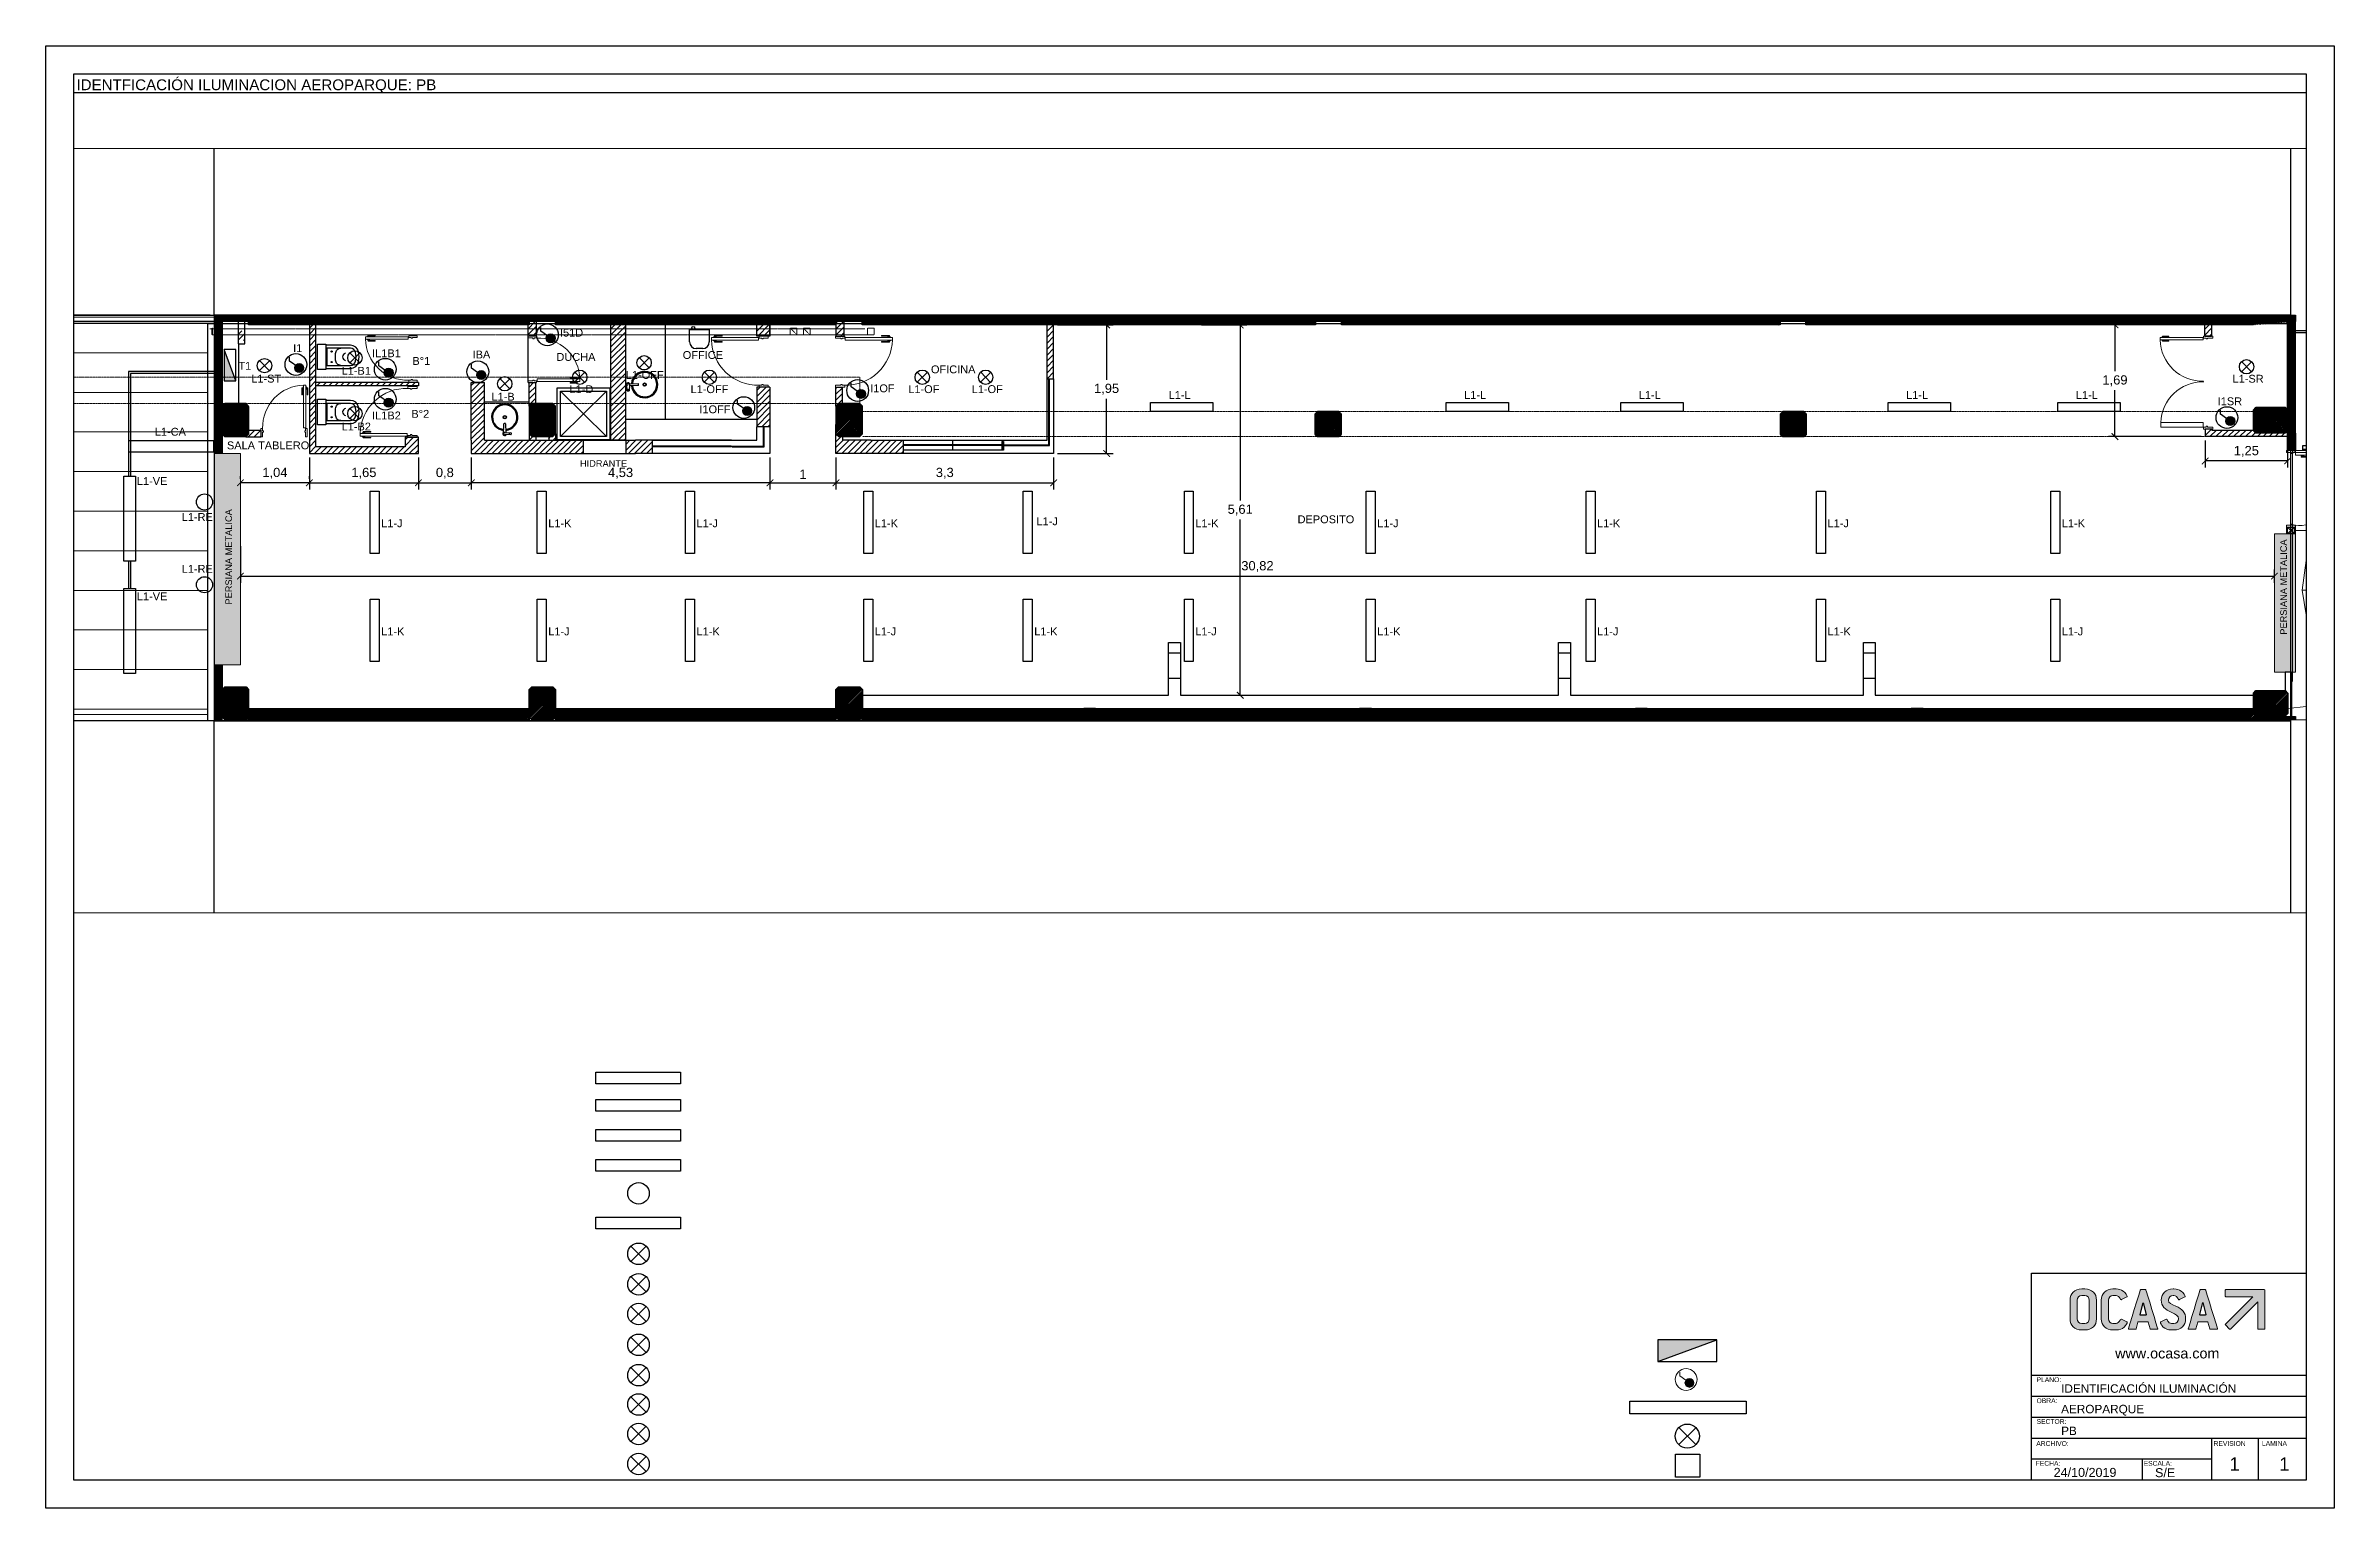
# Paper-space layout 'A3' of a CAD drawing. Header units: millimetres. Extents: x 872 to 1281, y -116 to 145.
# The model-space entities are those that its viewports show. They can reach past a viewport. Long polylines and large blocks are cut down to what shows.
import ezdxf
from ezdxf.enums import TextEntityAlignment as Align

# ---------------------------------------------------------------- set-up
doc = ezdxf.new("R2010")
doc.units = ezdxf.units.MM
doc.linetypes.add('CRD-XR-AR-RE01-00$0$CRD-implantacion$0$HIDDEN', pattern=[0.375, 0.25, -0.125])
doc.linetypes.add('HIDDEN2', pattern=[4.7625, 3.175, -1.5875])
for name, color, linetype in [('00-TEXTOS', 250, 'Continuous'), ('Barandas', 113, 'Continuous'), ('BORDE EXTERIOR', 5, 'Continuous'), ('BORDE ROTULO', 1, 'Continuous'), ('Capa 1', 7, 'Continuous'), ('CORDON', 8, 'Continuous'), ('ESTRUCTURA', 3, 'Continuous'), ('H1', 253, 'Continuous'), ('Hatch - Medianera', 252, 'Continuous'), ('HT-Muros', 252, 'Continuous'), ('IA Hidrantes', 10, 'Continuous'), ('IE-Artefactos', 252, 'Continuous'), ('IS-SANIT', 251, 'Continuous'), ('L1-28', 214, 'Continuous'), ('L1-CA', 90, 'Continuous'), ('L1-I1', 230, 'Continuous'), ('L1-I11', 70, 'Continuous'), ('L1-I2', 30, 'Continuous'), ('L1-I30', 10, 'Continuous'), ('L1-I36', 11, 'Continuous'), ('L1-I4', 130, 'Continuous'), ('L1-I5', 22, 'Continuous'), ('L1-RE', 140, 'Continuous'), ('L1-T3', 160, 'Continuous'), ('L1-T4', 52, 'Continuous'), ('L1-VE', 30, 'Continuous'), ('L2-T4', 201, 'Continuous'), ('LINEAS ROTULO', 252, 'Continuous'), ('MU-Muros', 251, 'Continuous'), ('TA-Hatch Placa de roca de yeso', 253, 'Continuous'), ('TA-Placa de roca de yeso', 92, 'Continuous')]:
    doc.layers.add(name, color=color, linetype=linetype)
for name, color, linetype, lineweight in [('CA-Puertas', 252, 'Continuous', 18), ('CA-Ventanas', 51, 'Continuous', 18), ('L1-I20', 250, 'Continuous', 18), ('Proyección Viga', 14, 'HIDDEN2', 5), ('Vereda', 252, 'Continuous', 9)]:
    doc.layers.add(name, color=color, linetype=linetype, lineweight=lineweight)
doc.layers.add('VP', color=3, linetype='Continuous', plot=False)
doc.styles.add('rotulo1', font='arial.ttf')
doc.styles.get("Standard").update_dxf_attribs({"font": 'arial.ttf'})
doc.dimstyles.new('AEP', dxfattribs={"dimscale": 0.2, "dimtxt": 0.7, "dimasz": 0.5, "dimexe": 0.5, "dimexo": 0.3, "dimgap": 0.3, "dimtad": 1, "dimtih": 1, "dimtoh": 1, "dimtxsty": 'Standard', "dimblk": 'ARCHTICK', "dimcen": 0, "dimadec": 0, "dimazin": 0, "dimtfac": 1, "dimtmove": 0, "dimatfit": 3, "dimldrblk": 'DOT', "dimfxl": 1, "dimarcsym": 0})
pattern_1 = [(45, (0, 76.55064), (-0.01122532015, 0.01122532015), [])]
pattern_2 = [(45, (-86.241782, 76.55064), (-0.01122532015, 0.01122532015), [])]

psp = doc.layouts.new('A3')

# ---------------------------------------------------------------- texts
at = {"style": 'rotulo1'}
psp.add_text('LAMINA', height=0.858, dxfattribs=at).set_placement((1267.7, -105.19))
at = {"char_height": 1.6888, "width": 89.3111, "attachment_point": 1, "style": 'rotulo1'}
for s, insert in [('{\\fArial|b1|i0|c0|p34;\\L ^J\\fArial|b0|i0|c0|p34;\\H0.83013x;\\lI51D}', (964, 96.92)), ('{\\fArial|b1|i0|c0|p34;\\L ^J\\fArial|b0|i0|c0|p34;\\H0.83013x;\\lI1}', (916.39, 94.16)), ('{\\fArial|b1|i0|c0|p34;\\L ^J\\fArial|b0|i0|c0|p34;\\H0.83013x;\\lIL1B1}', (930.48, 93.24)), ('{\\fArial|b1|i0|c0|p34;\\L ^J\\fArial|b0|i0|c0|p34;\\H0.83013x;\\lIBA}', (948.41, 93.02)), ('{\\fArial|b1|i0|c0|p34;\\L ^J\\fArial|b0|i0|c0|p34;\\H0.83013x;\\lOFFICE}', (985.91, 92.93)), ('{\\fArial|b1|i0|c0|p34;\\L ^J\\fArial|b0|i0|c0|p34;\\H0.83013x;\\lT1}', (906.62, 91)), ('{\\fArial|b1|i0|c0|p34;\\L ^J\\fArial|b0|i0|c0|p34;\\H0.83013x;\\lL1-ST}', (908.92, 88.72)), ('{\\fArial|b1|i0|c0|p34;\\L ^J\\fArial|b0|i0|c0|p34;\\H0.83013x;\\lL1-B1}', (925.04, 90.12)), ('{\\fArial|b1|i0|c0|p34;\\L ^J\\fArial|b0|i0|c0|p34;\\H0.83013x;\\lB°1}', (937.67, 91.87)), ('{\\fArial|b1|i0|c0|p34;\\L ^J\\fArial|b0|i0|c0|p34;\\H0.83013x;\\lDUCHA}', (963.37, 92.59)), ('{\\fArial|b1|i0|c0|p34;\\L ^J\\fArial|b0|i0|c0|p34;\\H0.83013x;\\lL1-OFF}', (975.75, 89.38)), ('{\\fArial|b1|i0|c0|p34;\\L ^J\\fArial|b0|i0|c0|p34;\\H0.83013x;\\lOFICINA}', (1030.2, 90.37)), ('{\\fArial|b1|i0|c0|p34;\\L ^J\\fArial|b0|i0|c0|p34;\\H0.83013x;\\lL1-SR}', (1262.45, 88.7)), ('{\\fArial|b1|i0|c0|p34;\\L ^J\\fArial|b0|i0|c0|p34;\\H0.83013x;\\lL1-B}', (951.78, 85.49)), ('{\\fArial|b1|i0|c0|p34;\\L ^J\\fArial|b0|i0|c0|p34;\\H0.83013x;\\lL1-D}', (965.7, 86.84)), ('{\\fArial|b1|i0|c0|p34;\\L ^J\\fArial|b0|i0|c0|p34;\\H0.83013x;\\lL1-OFF}', (987.31, 86.84)), ('{\\fArial|b1|i0|c0|p34;\\L ^J\\fArial|b0|i0|c0|p34;\\H0.83013x;\\lI1OF}', (1019.36, 86.99)), ('{\\fArial|b1|i0|c0|p34;\\L ^J\\fArial|b0|i0|c0|p34;\\H0.83013x;\\lL1-OF}', (1026.16, 86.84)), ('{\\fArial|b1|i0|c0|p34;\\L ^J\\fArial|b0|i0|c0|p34;\\H0.83013x;\\lL1-OF}', (1037.47, 86.84)), ('{\\fArial|b1|i0|c0|p34;\\L ^J\\fArial|b0|i0|c0|p34;\\H0.83013x;\\lL1-L}', (1072.61, 85.8)), ('{\\fArial|b1|i0|c0|p34;\\L ^J\\fArial|b0|i0|c0|p34;\\H0.83013x;\\lL1-L}', (1125.34, 85.8)), ('{\\fArial|b1|i0|c0|p34;\\L ^J\\fArial|b0|i0|c0|p34;\\H0.83013x;\\lL1-L}', (1156.5, 85.8)), ('{\\fArial|b1|i0|c0|p34;\\L ^J\\fArial|b0|i0|c0|p34;\\H0.83013x;\\lL1-L}', (1204.2, 85.8)), ('{\\fArial|b1|i0|c0|p34;\\L ^J\\fArial|b0|i0|c0|p34;\\H0.83013x;\\lL1-L}', (1234.49, 85.8)), ('{\\fArial|b1|i0|c0|p34;\\L ^J\\fArial|b0|i0|c0|p34;\\H0.83013x;\\lI1SR}', (1259.8, 84.67)), ('{\\fArial|b1|i0|c0|p34;\\L ^J\\fArial|b0|i0|c0|p34;\\H0.83013x;\\lIL1B2}', (930.48, 82.15)), ('{\\fArial|b1|i0|c0|p34;\\L ^J\\fArial|b0|i0|c0|p34;\\H0.83013x;\\lB°2}', (937.49, 82.43)), ('{\\fArial|b1|i0|c0|p34;\\L ^J\\fArial|b0|i0|c0|p34;\\H0.83013x;\\lI1OFF}', (988.88, 83.24)), ('{\\fArial|b1|i0|c0|p34;\\L ^J\\fArial|b0|i0|c0|p34;\\H0.83013x;\\lL1-CA}', (891.71, 79.24)), ('{\\fArial|b1|i0|c0|p34;\\L ^J\\fArial|b0|i0|c0|p34;\\H0.83013x;\\lSALA TABLERO}', (904.58, 76.81)), ('{\\fArial|b1|i0|c0|p34;\\L ^J\\fArial|b0|i0|c0|p34;\\H0.83013x;\\lL1-B2}', (925.04, 80.17)), ('{\\fArial|b1|i0|c0|p34;\\L ^J\\fArial|b0|i0|c0|p34;\\H0.83013x;\\lL1-VE}', (888.51, 70.44)), ('{\\fArial|b1|i0|c0|p34;\\L ^J\\fArial|b0|i0|c0|p34;\\H0.83013x;\\lL1-RE}', (896.51, 64.03)), ('{\\fArial|b1|i0|c0|p34;\\L ^J\\fArial|b0|i0|c0|p34;\\H0.83013x;\\lL1-J}', (932.1, 62.91)), ('{\\fArial|b1|i0|c0|p34;\\L ^J\\fArial|b0|i0|c0|p34;\\H0.83013x;\\lL1-K}', (961.91, 62.91)), ('{\\fArial|b1|i0|c0|p34;\\L ^J\\fArial|b0|i0|c0|p34;\\H0.83013x;\\lL1-J}', (988.37, 62.91)), ('{\\fArial|b1|i0|c0|p34;\\L ^J\\fArial|b0|i0|c0|p34;\\H0.83013x;\\lL1-K}', (1020.17, 62.91)), ('{\\fArial|b1|i0|c0|p34;\\L ^J\\fArial|b0|i0|c0|p34;\\H0.83013x;\\lL1-J}', (1049.03, 63.27)), ('{\\fArial|b1|i0|c0|p34;\\L ^J\\fArial|b0|i0|c0|p34;\\H0.83013x;\\lL1-K}', (1077.37, 62.91)), ('{\\fArial|b1|i0|c0|p34;\\L ^J\\fArial|b0|i0|c0|p34;\\H0.83013x;\\lDEPOSITO}', (1095.62, 63.62)), ('{\\fArial|b1|i0|c0|p34;\\L ^J\\fArial|b0|i0|c0|p34;\\H0.83013x;\\lL1-J}', (1109.83, 62.91)), ('{\\fArial|b1|i0|c0|p34;\\L ^J\\fArial|b0|i0|c0|p34;\\H0.83013x;\\lL1-K}', (1149.05, 62.91)), ('{\\fArial|b1|i0|c0|p34;\\L ^J\\fArial|b0|i0|c0|p34;\\H0.83013x;\\lL1-J}', (1190.18, 62.91)), ('{\\fArial|b1|i0|c0|p34;\\L ^J\\fArial|b0|i0|c0|p34;\\H0.83013x;\\lL1-K}', (1231.98, 62.91)), ('{\\fArial|b1|i0|c0|p34;\\L ^J\\fArial|b0|i0|c0|p34;\\H0.83013x;\\lL1-RE}', (896.51, 54.78)), ('{\\fArial|b1|i0|c0|p34;\\L ^J\\fArial|b0|i0|c0|p34;\\H0.83013x;\\lL1-VE}', (888.51, 49.88)), ('{\\fArial|b1|i0|c0|p34;\\L ^J\\fArial|b0|i0|c0|p34;\\H0.83013x;\\lL1-K}', (932.1, 43.62)), ('{\\fArial|b1|i0|c0|p34;\\L ^J\\fArial|b0|i0|c0|p34;\\H0.83013x;\\lL1-J}', (961.91, 43.62)), ('{\\fArial|b1|i0|c0|p34;\\L ^J\\fArial|b0|i0|c0|p34;\\H0.83013x;\\lL1-K}', (988.37, 43.62)), ('{\\fArial|b1|i0|c0|p34;\\L ^J\\fArial|b0|i0|c0|p34;\\H0.83013x;\\lL1-J}', (1020.17, 43.62)), ('{\\fArial|b1|i0|c0|p34;\\L ^J\\fArial|b0|i0|c0|p34;\\H0.83013x;\\lL1-K}', (1048.63, 43.62)), ('{\\fArial|b1|i0|c0|p34;\\L ^J\\fArial|b0|i0|c0|p34;\\H0.83013x;\\lL1-J}', (1077.37, 43.62)), ('{\\fArial|b1|i0|c0|p34;\\L ^J\\fArial|b0|i0|c0|p34;\\H0.83013x;\\lL1-K}', (1109.83, 43.62)), ('{\\fArial|b1|i0|c0|p34;\\L ^J\\fArial|b0|i0|c0|p34;\\H0.83013x;\\lL1-J}', (1149.05, 43.62)), ('{\\fArial|b1|i0|c0|p34;\\L ^J\\fArial|b0|i0|c0|p34;\\H0.83013x;\\lL1-K}', (1190.18, 43.62)), ('{\\fArial|b1|i0|c0|p34;\\L ^J\\fArial|b0|i0|c0|p34;\\H0.83013x;\\lL1-J}', (1231.98, 43.62))]:
    psp.add_mtext(s, dxfattribs=dict(at, insert=insert))
at = {"layer": '00-TEXTOS', "color": 1, "style": 'rotulo1'}
psp.add_text('IDENTFICACIÓN ILUMINACION AEROPARQUE: PB', height=1.9284, dxfattribs=at).set_placement((877.73, 137.62), align=Align.MIDDLE_LEFT)

msp = doc.modelspace()

# ---------------------------------------------------------------- texts
at = {"layer": 'CA-Puertas', "ltscale": 0.05, "char_height": 0.1, "width": 1.72089, "attachment_point": 1, "rotation": 90}
for insert in [(986.783, 2234.537), (1017.922, 2234.08)]:
    msp.add_mtext('{\\fArial|b1|i0|c0|p34;\\P}PERSIANA METALICA', dxfattribs=dict(at, insert=insert))
at = {"layer": 'IA Hidrantes', "ltscale": 0.05, "insert": (992.073, 2236.724), "char_height": 0.1, "attachment_point": 1}
msp.add_mtext_dynamic_manual_height_columns('\\pxqc;HIDRANTE', width=1.21367, gutter_width=12.5, heights=[0], dxfattribs=at)

# ---------------------------------------------------------------- blocks, each defined once
blk = doc.blocks.new('ROTULO')
at = {"style": 'rotulo1'}
for tag, p, height in [('PLANO', (428.14, -70.16), 1.83), ('OBRA', (428.14, -73.82), 1.83), ('SECTOR', (428.14, -77.7), 1.83), ('ARCHIVO', (428.14, -81.53), 1.83), ('FECHA', (426.81, -85.15), 1.83), ('ESC', (444.89, -85.2), 1.83), ('REV', (458.13, -84.04), 2.39), ('LAM', (466.99, -84.07), 2.39)]:
    blk.add_attdef(tag, p, '', height=height, dxfattribs=at)
blk = doc.blocks.new('1')
at = {"layer": 'BORDE ROTULO', "color": 1}
blk.add_lwpolyline([(0.43684, 0.03692), (0.48579, 0.03692), (0.48579, 0.00001), (0.43684, 0.00001)], close=True, dxfattribs=at)
at = {"layer": 'LINEAS ROTULO'}
for p, q in [((0.48579, 0.01866), (0.43684, 0.01866)), ((0.48579, 0.01493), (0.43684, 0.01493)), ((0.48579, 0.0112), (0.43684, 0.0112)), ((0.48579, 0.00747), (0.43684, 0.00747)), ((0.4689, 0.00747), (0.4689, 0.00001)), ((0.47724, 0.00747), (0.47724, 0.00001)), ((0.4689, 0.00374), (0.43684, 0.00374)), ((0.45652, 0.00374), (0.45652, 0.00001))]:
    blk.add_line(p, q, dxfattribs=at)
at = {"style": 'rotulo1'}
for s, height, p in [('www.ocasa.com ', 0.0018275, (0.45173, 0.02171)), ('PLANO:', 0.000857, (0.43772, 0.0175)), ('OBRA:', 0.000857, (0.43772, 0.01375)), ('SECTOR:', 0.000857, (0.43772, 0.01005)), ('ARCHIVO:', 0.000857, (0.43767, 0.00612)), ('REVISION', 0.000857, (0.46928, 0.00612)), ('FECHA:', 0.000857, (0.43757, 0.00258)), ('ESCALA:', 0.000857, (0.45681, 0.00258))]:
    blk.add_text(s, height=height, dxfattribs=at).set_placement(p)
blk = doc.blocks.new('block 2')
h = blk.add_hatch(color=7)
h.dxf.hatch_style = 1
edge = h.paths.add_edge_path()
edge.add_spline(control_points=[(12.3, -132.6), (12.3, -132.6), (12.3, -106), (12.3, -106), (12.3, -96.5), (5.7, -90.1), (-4.4, -90.1)], knot_values=[5, 5, 5, 5, 6, 6, 6, 7, 7, 7, 7], degree=3, periodic=0)
edge.add_spline(control_points=[(-4.4, -90.1), (-4.4, -90.1), (-8.8, -90.1), (-8.8, -90.1), (-18.8, -90.1), (-25.5, -96.5), (-25.5, -106)], knot_values=[3, 3, 3, 3, 4, 4, 4, 5, 5, 5, 5], degree=3, periodic=0)
edge.add_spline(control_points=[(-25.5, -106), (-25.5, -106), (-25.5, -132.6), (-25.5, -132.6), (-25.5, -142.1), (-18.9, -148.5), (-8.8, -148.5)], knot_values=[1, 1, 1, 1, 2, 2, 2, 3, 3, 3, 3], degree=3, periodic=0)
edge.add_spline(control_points=[(-8.8, -148.5), (-8.8, -148.5), (-4.4, -148.5), (-4.4, -148.5)], knot_values=[0, 0, 0, 0, 1, 1, 1, 1], degree=3, periodic=0)
edge.add_spline(control_points=[(-4.4, -148.5), (5.7, -148.5), (12.3, -142.1), (12.3, -132.6)], knot_values=[7, 7, 7, 7, 8, 8, 8, 8], degree=3, periodic=0)
edge = h.paths.add_edge_path(flags=16)
edge.add_spline(control_points=[(2, -119.3), (2, -125.9), (2, -132.6), (2, -132.6), (2, -136.3), (-0.8, -139.1), (-4.4, -139.1)], knot_values=[6, 6, 6, 6, 6.5, 6.5, 6.5, 7.5, 7.5, 7.5, 7.5], degree=3, periodic=0)
edge.add_spline(control_points=[(-4.4, -139.1), (-4.4, -139.1), (-8.8, -139.1), (-8.8, -139.1), (-12.4, -139.1), (-15.2, -136.2), (-15.2, -132.6)], knot_values=[4, 4, 4, 4, 5, 5, 5, 6, 6, 6, 6], degree=3, periodic=0)
edge.add_spline(control_points=[(-15.2, -132.6), (-15.2, -132.6), (-15.2, -106), (-15.2, -106), (-15.2, -102.4), (-12.4, -99.5), (-8.8, -99.5)], knot_values=[2, 2, 2, 2, 3, 3, 3, 4, 4, 4, 4], degree=3, periodic=0)
edge.add_spline(control_points=[(-8.8, -99.5), (-8.8, -99.5), (-4.4, -99.5), (-4.4, -99.5), (-0.8, -99.5), (2, -102.3), (2, -106)], knot_values=[0, 0, 0, 0, 1, 1, 1, 2, 2, 2, 2], degree=3, periodic=0)
edge.add_spline(control_points=[(2, -106), (2, -106), (2, -112.6), (2, -119.3)], knot_values=[7.5, 7.5, 7.5, 7.5, 8, 8, 8, 8], degree=3, periodic=0)
edge = h.paths.add_edge_path()
edge.add_spline(control_points=[(29.2, -132.6), (29.2, -132.6), (29.2, -106), (29.2, -106), (29.2, -102.4), (32.1, -99.5), (35.7, -99.5)], knot_values=[15, 15, 15, 15, 16, 16, 16, 17, 17, 17, 17], degree=3, periodic=0)
edge.add_spline(control_points=[(35.7, -99.5), (35.7, -99.5), (40.1, -99.5), (40.1, -99.5), (42.7, -99.5), (44.4, -101.1), (46, -103.8)], knot_values=[13, 13, 13, 13, 14, 14, 14, 15, 15, 15, 15], degree=3, periodic=0)
edge.add_spline(control_points=[(46, -103.8), (46.5, -104.8), (46.7, -105.4), (47.2, -105.4)], knot_values=[12, 12, 12, 12, 13, 13, 13, 13], degree=3, periodic=0)
edge.add_spline(control_points=[(47.2, -105.4), (47.3, -105.4), (47.5, -105.4), (47.7, -105.3)], knot_values=[11, 11, 11, 11, 12, 12, 12, 12], degree=3, periodic=0)
edge.add_spline(control_points=[(47.7, -105.3), (47.7, -105.3), (55.5, -101.4), (55.5, -101.4), (55.8, -101.2), (56, -101.1), (56, -100.7)], knot_values=[9, 9, 9, 9, 10, 10, 10, 11, 11, 11, 11], degree=3, periodic=0)
edge.add_spline(control_points=[(56, -100.7), (56, -99.7), (53.9, -95.7), (50.3, -93.1)], knot_values=[8, 8, 8, 8, 9, 9, 9, 9], degree=3, periodic=0)
edge.add_spline(control_points=[(50.3, -93.1), (47.5, -91), (44.2, -90.1), (40.1, -90.1)], knot_values=[7, 7, 7, 7, 8, 8, 8, 8], degree=3, periodic=0)
edge.add_spline(control_points=[(40.1, -90.1), (40.1, -90.1), (35.7, -90.1), (35.7, -90.1), (25.6, -90.1), (19, -96.5), (19, -106)], knot_values=[5, 5, 5, 5, 6, 6, 6, 7, 7, 7, 7], degree=3, periodic=0)
edge.add_spline(control_points=[(19, -106), (19, -106), (19, -132.6), (19, -132.6), (19, -142.1), (25.6, -148.5), (35.7, -148.5)], knot_values=[3, 3, 3, 3, 4, 4, 4, 5, 5, 5, 5], degree=3, periodic=0)
edge.add_spline(control_points=[(35.7, -148.5), (35.7, -148.5), (40.1, -148.5), (40.1, -148.5), (45.1, -148.5), (49, -147.2), (51.7, -144.4)], knot_values=[1, 1, 1, 1, 2, 2, 2, 3, 3, 3, 3], degree=3, periodic=0)
edge.add_spline(control_points=[(51.7, -144.4), (54.8, -141.2), (56, -138.6), (56, -137.7)], knot_values=[0, 0, 0, 0, 1, 1, 1, 1], degree=3, periodic=0)
edge.add_spline(control_points=[(56, -137.7), (56, -137.4), (55.8, -137.2), (55.5, -137)], knot_values=[23, 23, 23, 23, 24, 24, 24, 24], degree=3, periodic=0)
edge.add_spline(control_points=[(55.5, -137), (55.5, -137), (47.7, -133.1), (47.7, -133.1), (47.5, -133), (47.4, -133), (47.2, -133)], knot_values=[21, 21, 21, 21, 22, 22, 22, 23, 23, 23, 23], degree=3, periodic=0)
edge.add_spline(control_points=[(47.2, -133), (46.8, -133), (46.4, -133.7), (45.9, -134.7)], knot_values=[20, 20, 20, 20, 21, 21, 21, 21], degree=3, periodic=0)
edge.add_spline(control_points=[(45.9, -134.7), (44.3, -137.6), (42.7, -139.1), (40.1, -139.1)], knot_values=[19, 19, 19, 19, 20, 20, 20, 20], degree=3, periodic=0)
edge.add_spline(control_points=[(40.1, -139.1), (40.1, -139.1), (35.7, -139.1), (35.7, -139.1), (32.1, -139.1), (29.2, -136.2), (29.2, -132.6)], knot_values=[17, 17, 17, 17, 18, 18, 18, 19, 19, 19, 19], degree=3, periodic=0)
edge = h.paths.add_edge_path()
edge.add_spline(control_points=[(139.4, -132.6), (139.4, -123.7), (135, -118.8), (125.3, -114.4)], knot_values=[1, 1, 1, 1, 2, 2, 2, 2], degree=3, periodic=0)
edge.add_spline(control_points=[(125.3, -114.4), (119.1, -111.5), (114.9, -110.2), (114.9, -106)], knot_values=[0, 0, 0, 0, 1, 1, 1, 1], degree=3, periodic=0)
edge.add_spline(control_points=[(114.9, -106), (114.9, -102.3), (117.9, -99.5), (121.4, -99.5)], knot_values=[25, 25, 25, 25, 26, 26, 26, 26], degree=3, periodic=0)
edge.add_spline(control_points=[(121.4, -99.5), (121.4, -99.5), (122.7, -99.5), (122.7, -99.5), (125.5, -99.5), (127, -101.1), (128.8, -104)], knot_values=[23, 23, 23, 23, 24, 24, 24, 25, 25, 25, 25], degree=3, periodic=0)
edge.add_spline(control_points=[(128.8, -104), (129.3, -104.8), (129.5, -105.4), (129.9, -105.4)], knot_values=[22, 22, 22, 22, 23, 23, 23, 23], degree=3, periodic=0)
edge.add_spline(control_points=[(129.9, -105.4), (130, -105.4), (130.2, -105.4), (130.4, -105.3)], knot_values=[21, 21, 21, 21, 22, 22, 22, 22], degree=3, periodic=0)
edge.add_spline(control_points=[(130.4, -105.3), (130.4, -105.3), (138.2, -101.4), (138.2, -101.4), (138.5, -101.2), (138.7, -101.1), (138.7, -100.7)], knot_values=[19, 19, 19, 19, 20, 20, 20, 21, 21, 21, 21], degree=3, periodic=0)
edge.add_spline(control_points=[(138.7, -100.7), (138.7, -99.6), (136.5, -95.6), (133, -93.1)], knot_values=[18, 18, 18, 18, 19, 19, 19, 19], degree=3, periodic=0)
edge.add_spline(control_points=[(133, -93.1), (130.1, -91), (126.9, -90.1), (122.7, -90.1)], knot_values=[17, 17, 17, 17, 18, 18, 18, 18], degree=3, periodic=0)
edge.add_spline(control_points=[(122.7, -90.1), (122.7, -90.1), (121.4, -90.1), (121.4, -90.1), (111.3, -90.1), (104.7, -96.5), (104.7, -106)], knot_values=[15, 15, 15, 15, 16, 16, 16, 17, 17, 17, 17], degree=3, periodic=0)
edge.add_spline(control_points=[(104.7, -106), (104.7, -114.9), (109.7, -118.9), (119.6, -123.7)], knot_values=[14, 14, 14, 14, 15, 15, 15, 15], degree=3, periodic=0)
edge.add_spline(control_points=[(119.6, -123.7), (125.4, -126.5), (129.2, -128.1), (129.2, -132.6)], knot_values=[13, 13, 13, 13, 14, 14, 14, 14], degree=3, periodic=0)
edge.add_spline(control_points=[(129.2, -132.6), (129.2, -136.2), (126.2, -139.1), (122.7, -139.1)], knot_values=[12, 12, 12, 12, 13, 13, 13, 13], degree=3, periodic=0)
edge.add_spline(control_points=[(122.7, -139.1), (122.7, -139.1), (119.1, -139.1), (119.1, -139.1), (117.1, -139.1), (114.8, -137.7), (113.8, -135.8)], knot_values=[10, 10, 10, 10, 11, 11, 11, 12, 12, 12, 12], degree=3, periodic=0)
edge.add_spline(control_points=[(113.8, -135.8), (112.9, -134), (112.8, -133.1), (112.1, -133.1)], knot_values=[9, 9, 9, 9, 10, 10, 10, 10], degree=3, periodic=0)
edge.add_spline(control_points=[(112.1, -133.1), (111.9, -133.1), (111.9, -133.1), (111.7, -133.2)], knot_values=[8, 8, 8, 8, 9, 9, 9, 9], degree=3, periodic=0)
edge.add_spline(control_points=[(111.7, -133.2), (111.7, -133.2), (103.9, -137.1), (103.9, -137.1), (103.5, -137.3), (103.3, -137.5), (103.3, -137.7)], knot_values=[6, 6, 6, 6, 7, 7, 7, 8, 8, 8, 8], degree=3, periodic=0)
edge.add_spline(control_points=[(103.3, -137.7), (103.3, -138.6), (104.5, -141.2), (107.5, -144.3)], knot_values=[5, 5, 5, 5, 6, 6, 6, 6], degree=3, periodic=0)
edge.add_spline(control_points=[(107.5, -144.3), (110.2, -147.1), (114, -148.5), (119.1, -148.5)], knot_values=[4, 4, 4, 4, 5, 5, 5, 5], degree=3, periodic=0)
edge.add_spline(control_points=[(119.1, -148.5), (119.1, -148.5), (122.7, -148.5), (122.7, -148.5), (132.9, -148.5), (139.4, -142.1), (139.4, -132.6)], knot_values=[2, 2, 2, 2, 3, 3, 3, 4, 4, 4, 4], degree=3, periodic=0)
h = blk.add_hatch(color=7)
h.dxf.hatch_style = 1
edge = h.paths.add_edge_path()
edge.add_spline(control_points=[(99.6, -146.8), (99.6, -146.7), (82.8, -91.6), (82.8, -91.6), (82.7, -91.2), (82.4, -91), (81.9, -91)], knot_values=[14, 14, 14, 14, 15, 15, 15, 16, 16, 16, 16], degree=3, periodic=0)
edge.add_spline(control_points=[(81.9, -91), (81.9, -91), (75.5, -91), (75.5, -91), (74.9, -91), (74.8, -91.2), (74.6, -91.6)], knot_values=[12, 12, 12, 12, 13, 13, 13, 14, 14, 14, 14], degree=3, periodic=0)
edge.add_spline(control_points=[(74.6, -91.6), (74.6, -91.6), (57.8, -146.7), (57.8, -146.8)], knot_values=[11, 11, 11, 11, 12, 12, 12, 12], degree=3, periodic=0)
edge.add_spline(control_points=[(57.8, -146.8), (57.8, -147.3), (58.1, -147.6), (58.8, -147.6)], knot_values=[10, 10, 10, 10, 11, 11, 11, 11], degree=3, periodic=0)
edge.add_spline(control_points=[(58.8, -147.6), (58.8, -147.6), (67.7, -147.6), (67.7, -147.6), (68.2, -147.6), (68.6, -147.4), (68.6, -147)], knot_values=[8, 8, 8, 8, 9, 9, 9, 10, 10, 10, 10], degree=3, periodic=0)
edge.add_spline(control_points=[(68.6, -147), (68.6, -147), (71.3, -137.5), (71.3, -137.5), (71.4, -137.1), (71.7, -137), (72.2, -137)], knot_values=[6, 6, 6, 6, 7, 7, 7, 8, 8, 8, 8], degree=3, periodic=0)
edge.add_spline(control_points=[(72.2, -137), (72.2, -137), (85.1, -137), (85.1, -137), (85.6, -137), (85.9, -137.1), (86, -137.5)], knot_values=[4, 4, 4, 4, 5, 5, 5, 6, 6, 6, 6], degree=3, periodic=0)
edge.add_spline(control_points=[(86, -137.5), (86, -137.5), (88.7, -147), (88.7, -147), (88.8, -147.4), (89, -147.6), (89.6, -147.6)], knot_values=[2, 2, 2, 2, 3, 3, 3, 4, 4, 4, 4], degree=3, periodic=0)
edge.add_spline(control_points=[(89.6, -147.6), (89.6, -147.6), (98.7, -147.6), (98.7, -147.6), (99.3, -147.6), (99.6, -147.3), (99.6, -146.8)], knot_values=[0, 0, 0, 0, 1, 1, 1, 2, 2, 2, 2], degree=3, periodic=0)
h.paths.add_polyline_path([(82.1, -127.6), (75.2, -127.6, -0.42049), (74.4, -126.7), (78.8, -109.6), (82.9, -126.7, -0.445364)], flags=16)
h = blk.add_hatch(color=7)
h.dxf.hatch_style = 1
edge = h.paths.add_edge_path()
edge.add_spline(control_points=[(184.9, -146.8), (184.9, -146.7), (168.1, -91.6), (168.1, -91.6), (167.9, -91.2), (167.6, -91), (167.2, -91)], knot_values=[14, 14, 14, 14, 15, 15, 15, 16, 16, 16, 16], degree=3, periodic=0)
edge.add_spline(control_points=[(167.2, -91), (167.2, -91), (160.7, -91), (160.7, -91), (160.2, -91), (160, -91.2), (159.8, -91.6)], knot_values=[12, 12, 12, 12, 13, 13, 13, 14, 14, 14, 14], degree=3, periodic=0)
edge.add_spline(control_points=[(159.8, -91.6), (159.8, -91.6), (143, -146.7), (143, -146.8)], knot_values=[11, 11, 11, 11, 12, 12, 12, 12], degree=3, periodic=0)
edge.add_spline(control_points=[(143, -146.8), (143, -147.3), (143.3, -147.6), (144, -147.6)], knot_values=[10, 10, 10, 10, 11, 11, 11, 11], degree=3, periodic=0)
edge.add_spline(control_points=[(144, -147.6), (144, -147.6), (153, -147.6), (153, -147.6), (153.4, -147.6), (153.8, -147.4), (153.9, -147)], knot_values=[8, 8, 8, 8, 9, 9, 9, 10, 10, 10, 10], degree=3, periodic=0)
edge.add_spline(control_points=[(153.9, -147), (153.9, -147), (156.6, -137.5), (156.6, -137.5), (156.6, -137.1), (156.9, -137), (157.5, -137)], knot_values=[6, 6, 6, 6, 7, 7, 7, 8, 8, 8, 8], degree=3, periodic=0)
edge.add_spline(control_points=[(157.5, -137), (157.5, -137), (170.3, -137), (170.3, -137), (170.8, -137), (171.1, -137.1), (171.2, -137.5)], knot_values=[4, 4, 4, 4, 5, 5, 5, 6, 6, 6, 6], degree=3, periodic=0)
edge.add_spline(control_points=[(171.2, -137.5), (171.2, -137.5), (173.9, -147), (173.9, -147), (174, -147.4), (174.3, -147.6), (174.8, -147.6)], knot_values=[2, 2, 2, 2, 3, 3, 3, 4, 4, 4, 4], degree=3, periodic=0)
edge.add_spline(control_points=[(174.8, -147.6), (174.8, -147.6), (183.9, -147.6), (183.9, -147.6), (184.5, -147.6), (184.9, -147.3), (184.9, -146.8)], knot_values=[0, 0, 0, 0, 1, 1, 1, 2, 2, 2, 2], degree=3, periodic=0)
h.paths.add_polyline_path([(167.4, -127.4), (160.4, -127.4, -0.42049), (159.6, -126.6), (164, -109.4), (168.1, -126.6, -0.425879)], flags=16)
at = {"layer": 'Capa 1', "true_color": 0x231f20}
h = blk.add_hatch(color=250, dxfattribs=at)
h.dxf.hatch_style = 2
edge = h.paths.add_edge_path()
edge.add_spline(control_points=[(56, -137.7), (56, -138.6), (54.8, -141.2), (51.7, -144.4), (49, -147.2), (45.1, -148.5), (40.1, -148.5), (40.1, -148.5), (35.7, -148.5), (35.7, -148.5), (25.6, -148.5), (19, -142.1), (19, -132.6), (19, -132.6), (19, -106), (19, -106), (19, -96.5), (25.6, -90.1), (35.7, -90.1), (35.7, -90.1), (40.1, -90.1), (40.1, -90.1), (44.2, -90.1), (47.5, -91), (50.3, -93.1), (53.9, -95.7), (56, -99.7), (56, -100.7), (56, -101.1), (55.8, -101.2), (55.5, -101.4), (55.5, -101.4), (47.7, -105.3), (47.7, -105.3), (47.5, -105.4), (47.3, -105.4), (47.2, -105.4), (46.7, -105.4), (46.5, -104.8), (46, -103.8), (44.4, -101.1), (42.7, -99.5), (40.1, -99.5), (40.1, -99.5), (35.7, -99.5), (35.7, -99.5), (32.1, -99.5), (29.2, -102.4), (29.2, -106), (29.2, -106), (29.2, -132.6), (29.2, -132.6), (29.2, -136.2), (32.1, -139.1), (35.7, -139.1), (35.7, -139.1), (40.1, -139.1), (40.1, -139.1), (42.7, -139.1), (44.3, -137.6), (45.9, -134.7), (46.4, -133.7), (46.8, -133), (47.2, -133), (47.4, -133), (47.5, -133), (47.7, -133.1), (47.7, -133.1), (55.5, -137), (55.5, -137), (55.8, -137.2), (56, -137.4), (56, -137.7)], knot_values=[0, 0, 0, 0, 0.352778, 0.352778, 0.352778, 0.705556, 0.705556, 0.705556, 1.058333, 1.058333, 1.058333, 1.411111, 1.411111, 1.411111, 1.763889, 1.763889, 1.763889, 2.116667, 2.116667, 2.116667, 2.469444, 2.469444, 2.469444, 2.822222, 2.822222, 2.822222, 3.175, 3.175, 3.175, 3.527778, 3.527778, 3.527778, 3.880556, 3.880556, 3.880556, 4.233333, 4.233333, 4.233333, 4.586111, 4.586111, 4.586111, 4.938889, 4.938889, 4.938889, 5.291667, 5.291667, 5.291667, 5.644444, 5.644444, 5.644444, 5.997222, 5.997222, 5.997222, 6.35, 6.35, 6.35, 6.702778, 6.702778, 6.702778, 7.055556, 7.055556, 7.055556, 7.408333, 7.408333, 7.408333, 7.761111, 7.761111, 7.761111, 8.113889, 8.113889, 8.113889, 8.466667, 8.466667, 8.466667, 8.466667], degree=3, periodic=0)
edge.add_line((56, -137.7), (56, -137.7))
h = blk.add_hatch(color=250, dxfattribs=at)
h.dxf.hatch_style = 2
edge = h.paths.add_edge_path()
edge.add_spline(control_points=[(114.9, -106), (114.9, -110.2), (119.1, -111.5), (125.3, -114.4), (135, -118.8), (139.4, -123.7), (139.4, -132.6), (139.4, -142.1), (132.9, -148.5), (122.7, -148.5), (122.7, -148.5), (119.1, -148.5), (119.1, -148.5), (114, -148.5), (110.2, -147.1), (107.5, -144.3), (104.5, -141.2), (103.3, -138.6), (103.3, -137.7), (103.3, -137.5), (103.5, -137.3), (103.9, -137.1), (103.9, -137.1), (111.7, -133.2), (111.7, -133.2), (111.9, -133.1), (111.9, -133.1), (112.1, -133.1), (112.8, -133.1), (112.9, -134), (113.8, -135.8), (114.8, -137.7), (117.1, -139.1), (119.1, -139.1), (119.1, -139.1), (122.7, -139.1), (122.7, -139.1), (126.2, -139.1), (129.2, -136.2), (129.2, -132.6), (129.2, -128.1), (125.4, -126.5), (119.6, -123.7), (109.7, -118.9), (104.7, -114.9), (104.7, -106), (104.7, -96.5), (111.3, -90.1), (121.4, -90.1), (121.4, -90.1), (122.7, -90.1), (122.7, -90.1), (126.9, -90.1), (130.1, -91), (133, -93.1), (136.5, -95.6), (138.7, -99.6), (138.7, -100.7), (138.7, -101.1), (138.5, -101.2), (138.2, -101.4), (138.2, -101.4), (130.4, -105.3), (130.4, -105.3), (130.2, -105.4), (130, -105.4), (129.9, -105.4), (129.5, -105.4), (129.3, -104.8), (128.8, -104), (127, -101.1), (125.5, -99.5), (122.7, -99.5), (122.7, -99.5), (121.4, -99.5), (121.4, -99.5), (117.9, -99.5), (114.9, -102.3), (114.9, -106)], knot_values=[0, 0, 0, 0, 0.352778, 0.352778, 0.352778, 0.705556, 0.705556, 0.705556, 1.058333, 1.058333, 1.058333, 1.411111, 1.411111, 1.411111, 1.763889, 1.763889, 1.763889, 2.116667, 2.116667, 2.116667, 2.469444, 2.469444, 2.469444, 2.822222, 2.822222, 2.822222, 3.175, 3.175, 3.175, 3.527778, 3.527778, 3.527778, 3.880556, 3.880556, 3.880556, 4.233333, 4.233333, 4.233333, 4.586111, 4.586111, 4.586111, 4.938889, 4.938889, 4.938889, 5.291667, 5.291667, 5.291667, 5.644444, 5.644444, 5.644444, 5.997222, 5.997222, 5.997222, 6.35, 6.35, 6.35, 6.702778, 6.702778, 6.702778, 7.055556, 7.055556, 7.055556, 7.408333, 7.408333, 7.408333, 7.761111, 7.761111, 7.761111, 8.113889, 8.113889, 8.113889, 8.466667, 8.466667, 8.466667, 8.819444, 8.819444, 8.819444, 9.172222, 9.172222, 9.172222, 9.172222], degree=3, periodic=0)
edge.add_line((114.9, -106), (114.9, -106))
at = {"layer": 'Capa 1', "true_color": 0x009aa7}
h = blk.add_hatch(color=134, dxfattribs=at)
h.dxf.hatch_style = 2
edge = h.paths.add_edge_path()
edge.add_spline(control_points=[(251.6, -90.9), (251.6, -90.9), (196.8, -90.9), (196.8, -90.9), (196.1, -90.9), (195.9, -91.2), (195.9, -91.9), (195.9, -91.9), (195.9, -100.2), (195.9, -100.2), (195.9, -100.8), (196.1, -101.1), (196.8, -101.1), (196.8, -101.1), (235.2, -101.1), (235.2, -101.1), (235.2, -101.1), (196.2, -140.1), (196.2, -140.1), (195.8, -140.5), (195.8, -140.9), (196.2, -141.4), (196.2, -141.4), (202.1, -147.3), (202.1, -147.3), (202.6, -147.7), (202.9, -147.7), (203.4, -147.3), (203.4, -147.3), (242.4, -108.3), (242.4, -108.3), (242.4, -108.3), (242.4, -146.7), (242.4, -146.7), (242.4, -147.3), (242.6, -147.6), (243.3, -147.6), (243.3, -147.6), (251.6, -147.6), (251.6, -147.6), (252.2, -147.6), (252.5, -147.3), (252.5, -146.7), (252.5, -146.7), (252.5, -91.9), (252.5, -91.9), (252.5, -91.2), (252.2, -90.9), (251.6, -90.9)], knot_values=[0, 0, 0, 0, 1, 1, 1, 2, 2, 2, 3, 3, 3, 4, 4, 4, 5, 5, 5, 6, 6, 6, 7, 7, 7, 8, 8, 8, 9, 9, 9, 10, 10, 10, 11, 11, 11, 12, 12, 12, 13, 13, 13, 14, 14, 14, 15, 15, 15, 16, 16, 16, 16], degree=3, periodic=0)
at = {"color": 7}
for points in [[(78.8, -109.6), (82.9, -126.7, -0.445364), (82.1, -127.6), (75.2, -127.6, -0.418163), (74.4, -126.7), (78.8, -109.6)], [(164, -109.4), (168.1, -126.6, -0.445364), (167.4, -127.4), (160.4, -127.4, -0.418163), (159.6, -126.6), (164, -109.4)]]:
    blk.add_lwpolyline(points, format="xyb", dxfattribs=at)
at = {"layer": 'Capa 1', "lineweight": 0}
for points, knots in [([(-4.4, -148.5), (-4.4, -148.5), (-8.8, -148.5), (-8.8, -148.5), (-18.9, -148.5), (-25.5, -142.1), (-25.5, -132.6), (-25.5, -132.6), (-25.5, -106), (-25.5, -106), (-25.5, -96.5), (-18.8, -90.1), (-8.8, -90.1), (-8.8, -90.1), (-4.4, -90.1), (-4.4, -90.1), (5.7, -90.1), (12.3, -96.5), (12.3, -106), (12.3, -106), (12.3, -132.6), (12.3, -132.6), (12.3, -142.1), (5.7, -148.5), (-4.4, -148.5)], [0, 0, 0, 0, 1, 1, 1, 2, 2, 2, 3, 3, 3, 4, 4, 4, 5, 5, 5, 6, 6, 6, 7, 7, 7, 8, 8, 8, 8]), ([(56, -137.7), (56, -138.6), (54.8, -141.2), (51.7, -144.4), (49, -147.2), (45.1, -148.5), (40.1, -148.5), (40.1, -148.5), (35.7, -148.5), (35.7, -148.5), (25.6, -148.5), (19, -142.1), (19, -132.6), (19, -132.6), (19, -106), (19, -106), (19, -96.5), (25.6, -90.1), (35.7, -90.1), (35.7, -90.1), (40.1, -90.1), (40.1, -90.1), (44.2, -90.1), (47.5, -91), (50.3, -93.1), (53.9, -95.7), (56, -99.7), (56, -100.7), (56, -101.1), (55.8, -101.2), (55.5, -101.4), (55.5, -101.4), (47.7, -105.3), (47.7, -105.3), (47.5, -105.4), (47.3, -105.4), (47.2, -105.4), (46.7, -105.4), (46.5, -104.8), (46, -103.8), (44.4, -101.1), (42.7, -99.5), (40.1, -99.5), (40.1, -99.5), (35.7, -99.5), (35.7, -99.5), (32.1, -99.5), (29.2, -102.4), (29.2, -106), (29.2, -106), (29.2, -132.6), (29.2, -132.6), (29.2, -136.2), (32.1, -139.1), (35.7, -139.1), (35.7, -139.1), (40.1, -139.1), (40.1, -139.1), (42.7, -139.1), (44.3, -137.6), (45.9, -134.7), (46.4, -133.7), (46.8, -133), (47.2, -133), (47.4, -133), (47.5, -133), (47.7, -133.1), (47.7, -133.1), (55.5, -137), (55.5, -137), (55.8, -137.2), (56, -137.4), (56, -137.7)], [0, 0, 0, 0, 1, 1, 1, 2, 2, 2, 3, 3, 3, 4, 4, 4, 5, 5, 5, 6, 6, 6, 7, 7, 7, 8, 8, 8, 9, 9, 9, 10, 10, 10, 11, 11, 11, 12, 12, 12, 13, 13, 13, 14, 14, 14, 15, 15, 15, 16, 16, 16, 17, 17, 17, 18, 18, 18, 19, 19, 19, 20, 20, 20, 21, 21, 21, 22, 22, 22, 23, 23, 23, 24, 24, 24, 24]), ([(99.6, -146.8), (99.6, -147.3), (99.3, -147.6), (98.7, -147.6), (98.7, -147.6), (89.6, -147.6), (89.6, -147.6), (89, -147.6), (88.8, -147.4), (88.7, -147), (88.7, -147), (86, -137.5), (86, -137.5), (85.9, -137.1), (85.6, -137), (85.1, -137), (85.1, -137), (72.2, -137), (72.2, -137), (71.7, -137), (71.4, -137.1), (71.3, -137.5), (71.3, -137.5), (68.6, -147), (68.6, -147), (68.6, -147.4), (68.2, -147.6), (67.7, -147.6), (67.7, -147.6), (58.8, -147.6), (58.8, -147.6), (58.1, -147.6), (57.8, -147.3), (57.8, -146.8), (57.8, -146.7), (74.6, -91.6), (74.6, -91.6), (74.8, -91.2), (74.9, -91), (75.5, -91), (75.5, -91), (81.9, -91), (81.9, -91), (82.4, -91), (82.7, -91.2), (82.8, -91.6), (82.8, -91.6), (99.6, -146.7), (99.6, -146.8)], [0, 0, 0, 0, 1, 1, 1, 2, 2, 2, 3, 3, 3, 4, 4, 4, 5, 5, 5, 6, 6, 6, 7, 7, 7, 8, 8, 8, 9, 9, 9, 10, 10, 10, 11, 11, 11, 12, 12, 12, 13, 13, 13, 14, 14, 14, 15, 15, 15, 16, 16, 16, 16]), ([(114.9, -106), (114.9, -110.2), (119.1, -111.5), (125.3, -114.4), (135, -118.8), (139.4, -123.7), (139.4, -132.6), (139.4, -142.1), (132.9, -148.5), (122.7, -148.5), (122.7, -148.5), (119.1, -148.5), (119.1, -148.5), (114, -148.5), (110.2, -147.1), (107.5, -144.3), (104.5, -141.2), (103.3, -138.6), (103.3, -137.7), (103.3, -137.5), (103.5, -137.3), (103.9, -137.1), (103.9, -137.1), (111.7, -133.2), (111.7, -133.2), (111.9, -133.1), (111.9, -133.1), (112.1, -133.1), (112.8, -133.1), (112.9, -134), (113.8, -135.8), (114.8, -137.7), (117.1, -139.1), (119.1, -139.1), (119.1, -139.1), (122.7, -139.1), (122.7, -139.1), (126.2, -139.1), (129.2, -136.2), (129.2, -132.6), (129.2, -128.1), (125.4, -126.5), (119.6, -123.7), (109.7, -118.9), (104.7, -114.9), (104.7, -106), (104.7, -96.5), (111.3, -90.1), (121.4, -90.1), (121.4, -90.1), (122.7, -90.1), (122.7, -90.1), (126.9, -90.1), (130.1, -91), (133, -93.1), (136.5, -95.6), (138.7, -99.6), (138.7, -100.7), (138.7, -101.1), (138.5, -101.2), (138.2, -101.4), (138.2, -101.4), (130.4, -105.3), (130.4, -105.3), (130.2, -105.4), (130, -105.4), (129.9, -105.4), (129.5, -105.4), (129.3, -104.8), (128.8, -104), (127, -101.1), (125.5, -99.5), (122.7, -99.5), (122.7, -99.5), (121.4, -99.5), (121.4, -99.5), (117.9, -99.5), (114.9, -102.3), (114.9, -106)], [0, 0, 0, 0, 1, 1, 1, 2, 2, 2, 3, 3, 3, 4, 4, 4, 5, 5, 5, 6, 6, 6, 7, 7, 7, 8, 8, 8, 9, 9, 9, 10, 10, 10, 11, 11, 11, 12, 12, 12, 13, 13, 13, 14, 14, 14, 15, 15, 15, 16, 16, 16, 17, 17, 17, 18, 18, 18, 19, 19, 19, 20, 20, 20, 21, 21, 21, 22, 22, 22, 23, 23, 23, 24, 24, 24, 25, 25, 25, 26, 26, 26, 26]), ([(184.9, -146.8), (184.9, -147.3), (184.5, -147.6), (183.9, -147.6), (183.9, -147.6), (174.8, -147.6), (174.8, -147.6), (174.3, -147.6), (174, -147.4), (173.9, -147), (173.9, -147), (171.2, -137.5), (171.2, -137.5), (171.1, -137.1), (170.8, -137), (170.3, -137), (170.3, -137), (157.5, -137), (157.5, -137), (156.9, -137), (156.6, -137.1), (156.6, -137.5), (156.6, -137.5), (153.9, -147), (153.9, -147), (153.8, -147.4), (153.4, -147.6), (153, -147.6), (153, -147.6), (144, -147.6), (144, -147.6), (143.3, -147.6), (143, -147.3), (143, -146.8), (143, -146.7), (159.8, -91.6), (159.8, -91.6), (160, -91.2), (160.2, -91), (160.7, -91), (160.7, -91), (167.2, -91), (167.2, -91), (167.6, -91), (167.9, -91.2), (168.1, -91.6), (168.1, -91.6), (184.9, -146.7), (184.9, -146.8)], [0, 0, 0, 0, 1, 1, 1, 2, 2, 2, 3, 3, 3, 4, 4, 4, 5, 5, 5, 6, 6, 6, 7, 7, 7, 8, 8, 8, 9, 9, 9, 10, 10, 10, 11, 11, 11, 12, 12, 12, 13, 13, 13, 14, 14, 14, 15, 15, 15, 16, 16, 16, 16]), ([(251.6, -90.9), (251.6, -90.9), (196.8, -90.9), (196.8, -90.9), (196.1, -90.9), (195.9, -91.2), (195.9, -91.9), (195.9, -91.9), (195.9, -100.2), (195.9, -100.2), (195.9, -100.8), (196.1, -101.1), (196.8, -101.1), (196.8, -101.1), (235.2, -101.1), (235.2, -101.1), (235.2, -101.1), (196.2, -140.1), (196.2, -140.1), (195.8, -140.5), (195.8, -140.9), (196.2, -141.4), (196.2, -141.4), (202.1, -147.3), (202.1, -147.3), (202.6, -147.7), (202.9, -147.7), (203.4, -147.3), (203.4, -147.3), (242.4, -108.3), (242.4, -108.3), (242.4, -108.3), (242.4, -146.7), (242.4, -146.7), (242.4, -147.3), (242.6, -147.6), (243.3, -147.6), (243.3, -147.6), (251.6, -147.6), (251.6, -147.6), (252.2, -147.6), (252.5, -147.3), (252.5, -146.7), (252.5, -146.7), (252.5, -91.9), (252.5, -91.9), (252.5, -91.2), (252.2, -90.9), (251.6, -90.9)], [0, 0, 0, 0, 1, 1, 1, 2, 2, 2, 3, 3, 3, 4, 4, 4, 5, 5, 5, 6, 6, 6, 7, 7, 7, 8, 8, 8, 9, 9, 9, 10, 10, 10, 11, 11, 11, 12, 12, 12, 13, 13, 13, 14, 14, 14, 15, 15, 15, 16, 16, 16, 16]), ([(2, -106), (2, -102.3), (-0.8, -99.5), (-4.4, -99.5), (-4.4, -99.5), (-8.8, -99.5), (-8.8, -99.5), (-12.4, -99.5), (-15.2, -102.4), (-15.2, -106), (-15.2, -106), (-15.2, -132.6), (-15.2, -132.6), (-15.2, -136.2), (-12.4, -139.1), (-8.8, -139.1), (-8.8, -139.1), (-4.4, -139.1), (-4.4, -139.1), (-0.8, -139.1), (2, -136.3), (2, -132.6), (2, -132.6), (2, -106), (2, -106)], [0, 0, 0, 0, 1, 1, 1, 2, 2, 2, 3, 3, 3, 4, 4, 4, 5, 5, 5, 6, 6, 6, 7, 7, 7, 8, 8, 8, 8])]:
    blk.add_open_spline(points, degree=3, knots=knots, dxfattribs=at)
blk = doc.blocks.new('COL PARED')
at = {"layer": 'H1'}
h = blk.add_hatch(dxfattribs=at)
h.set_pattern_fill('ANSI31', color=256, scale=0.005)
h.paths.add_polyline_path([(0.52, 0.155), (0.48, 0.195), (0.04, 0.195), (0, 0.155), (0, -0.155), (0.04, -0.195), (0.48, -0.195), (0.52, -0.155)])
at = {"layer": 'ESTRUCTURA'}
blk.add_lwpolyline([(0, 0.155), (0.04, 0.195), (0.48, 0.195), (0.52, 0.155), (0.52, -0.155), (0.48, -0.195), (0.04, -0.195), (0, -0.155)], close=True, dxfattribs=at)
blk = doc.blocks.new('new blockDGDF')
at = {"layer": 'IS-SANIT', "ltscale": 0.05}
for points in [[(992.196, 2237.535), (992.996, 2237.535), (992.996, 2236.75), (992.196, 2236.75)], [(992.246, 2237.485), (992.946, 2237.485), (992.946, 2236.8), (992.246, 2236.8)]]:
    blk.add_lwpolyline(points, close=True, dxfattribs=at)
for points in [[(992.246, 2237.485), (992.946, 2236.8)], [(992.946, 2237.485), (992.246, 2236.8)]]:
    blk.add_lwpolyline(points, dxfattribs=at)
blk = doc.blocks.new('*U17')
at = {"color": 0}
for p, q in [((-0.77, -0.76), (-0.78, -0.76)), ((-0.77, -0.77), (-0.78, -0.77)), ((-0.71, -0.76), (-0.7, -0.76)), ((-0.71, -0.77), (-0.7, -0.77))]:
    blk.add_line(p, q, dxfattribs=at)
for points in [[(-0.78, -0.085), (-0.75, -0.085), (-0.75, -0.045), (-0.738, -0.045), (-0.738, -0.025), (-0.75, -0.025), (-0.75, 0.055), (-0.78, 0.055)], [(0, -0.085), (-0.03, -0.085), (-0.03, -0.045), (-0.042, -0.045), (-0.042, -0.025), (-0.03, -0.025), (-0.03, 0.055), (0, 0.055)]]:
    blk.add_lwpolyline(points, close=True)
blk.add_lwpolyline([(-0.72, -0.815), (-0.72, -0.095), (-0.76, -0.095), (-0.76, -0.815), (-0.72, -0.815)])
for points in [[(-0.78, -0.77), (-0.78, -0.65), (-0.79, -0.65), (-0.79, -0.77), (-0.78, -0.77)], [(-0.7, -0.77), (-0.7, -0.65), (-0.69, -0.65), (-0.69, -0.77), (-0.7, -0.77)], [(-0.76, -0.785), (-0.77, -0.785), (-0.77, -0.745), (-0.76, -0.745), (-0.76, -0.785)], [(-0.72, -0.785), (-0.71, -0.785), (-0.71, -0.745), (-0.72, -0.745), (-0.72, -0.785)]]:
    blk.add_lwpolyline(points, dxfattribs=at)
blk.add_circle((-0.755, -0.09), 0.005, dxfattribs=at)
blk.add_arc((-0.74, -0.105), 0.71, 271.4164, 1.607, dxfattribs=at)
blk = doc.blocks.new('BARI_INODORO_PTA')
blk.add_lwpolyline([(0.193, 0), (-0.193, 0), (-0.193, 0.125), (0.193, 0.125)], close=True)
for points in [[(0.075, -0.498, 0.35685), (0.175, -0.375), (0.175, -0.185), (0.175, -0.003, 0.414214), (0.172, 0), (-0.172, 0, 0.414214), (-0.175, -0.003), (-0.175, -0.185), (-0.175, -0.375, 0.35685), (-0.075, -0.498, 0.100202)], [(0.066, -0.453, 0.35685), (0.13, -0.375), (0.13, -0.017, 0.414214), (0.128, -0.015), (-0.128, -0.015, 0.414214), (-0.13, -0.017), (-0.13, -0.375, 0.35685), (-0.066, -0.453, 0.100202)]]:
    blk.add_lwpolyline(points, format="xyb", close=True)
at = {"color": 0}
for points in [[(-0.13, -0.23, -0.414214), (-0.05, -0.15), (0.05, -0.15, -0.414214), (0.13, -0.23)], [(0.054, -0.301, 0.001526), (0.054, -0.3, 0.343229), (0, -0.254, 0.343229), (-0.054, -0.3, 0.001526), (-0.054, -0.301)]]:
    blk.add_lwpolyline(points, format="xyb", dxfattribs=at)
for centre in [(-0.08, -0.09), (0.08, -0.09)]:
    blk.add_circle(centre, 0.0085, dxfattribs=at)
blk = doc.blocks.new('*U5')
for p, q in [((23.39, 26.872), (23.39, 26.889)), ((23.395, 26.894), (23.488, 26.899)), ((23.488, 26.862), (23.395, 26.867)), ((23.476, 26.728), (23.47, 26.863)), ((23.481, 26.723), (23.495, 26.723)), ((23.507, 26.88), (23.5, 26.728))]:
    blk.add_line(p, q)
at = {"color": 0}
blk.add_line((23.414, 26.895), (23.414, 26.866), dxfattribs=at)
for radius in [0.025, 0.02]:
    blk.add_circle((23.488, 26.63), radius, dxfattribs=at)
for centre, radius, start, end in [((23.488, 26.63), 0.2, 94.6968, 85.3027), ((23.395, 26.889), 0.005, 93.0933, 180), ((23.395, 26.872), 0.005, 180, 266.9067), ((23.488, 26.88), 0.0282, 311.584, 141.5833), ((23.488, 26.88), 0.0282, 218.4167, 228.416), ((23.481, 26.728), 0.005, 180, 270), ((23.488, 26.88), 0.0187, 263.8135, 96.1865), ((23.495, 26.728), 0.005, 270, 360)]:
    blk.add_arc(centre, radius, start, end)
for centre, radius, start, end in [((23.488, 26.63), 0.185, 94.8602, 85.139), ((23.488, 26.88), 0.0235, 322.9274, 130.2762)]:
    blk.add_arc(centre, radius, start, end, dxfattribs=at)
blk = doc.blocks.new('new blockSFEG')
at = {"ltscale": 0.05}
for p, q in [((1018.336, 2235.649), (1018.436, 2235.75)), ((1018.436, 2235.65), (1018.336, 2235.75))]:
    blk.add_line(p, q, dxfattribs=at)
blk.add_lwpolyline([(1018.336, 2235.75), (1018.436, 2235.75), (1018.436, 2235.65), (1018.336, 2235.65), (1018.336, 2235.75)], dxfattribs=at)
blk = doc.blocks.new('new blockiwej')
at = {"layer": 'CA-Puertas'}
for p, q in [((1016.303, 2238.667), (1016.303, 2238.675)), ((1016.303, 2238.619), (1016.303, 2238.611)), ((1016.311, 2238.667), (1016.311, 2238.675)), ((1016.311, 2238.619), (1016.311, 2238.611))]:
    blk.add_line(p, q, dxfattribs=at)
for points in [[(1016.267, 2238.627), (1016.919, 2238.627), (1016.919, 2238.659), (1016.267, 2238.659), (1016.267, 2238.627)], [(1016.291, 2238.659), (1016.291, 2238.667), (1016.323, 2238.667), (1016.323, 2238.659), (1016.291, 2238.659)], [(1016.291, 2238.627), (1016.291, 2238.619), (1016.323, 2238.619), (1016.323, 2238.627), (1016.291, 2238.627)], [(1016.303, 2238.675), (1016.399, 2238.675), (1016.399, 2238.682), (1016.303, 2238.682), (1016.303, 2238.675)], [(1016.303, 2238.611), (1016.399, 2238.611), (1016.399, 2238.603), (1016.303, 2238.603), (1016.303, 2238.611)], [(1016.279, 2237.371), (1016.92, 2237.371), (1016.92, 2237.303), (1016.279, 2237.303), (1016.279, 2237.371)]]:
    blk.add_lwpolyline(points, dxfattribs=at)
for points in [[(1016.927, 2238.681), (1016.927, 2238.651), (1016.967, 2238.651), (1016.967, 2238.639), (1016.987, 2238.639), (1016.987, 2238.651), (1017.067, 2238.651), (1017.067, 2238.681)], [(1016.927, 2237.273), (1016.927, 2237.303), (1016.967, 2237.303), (1016.967, 2237.315), (1016.987, 2237.315), (1016.987, 2237.303), (1017.067, 2237.303), (1017.067, 2237.273)]]:
    blk.add_lwpolyline(points, close=True, dxfattribs=at)
blk.add_circle((1016.922, 2238.656), 0.005, dxfattribs=at)
for centre, radius, start, end in [((1016.911, 2238.643), 0.644, 181.4144, 271.4128), ((1016.913, 2237.355), 0.634, 88.5872, 178.5856)]:
    blk.add_arc(centre, radius, start, end, dxfattribs=at)
blk = doc.blocks.new('new blockdewqwq')
at = {"layer": 'CA-Puertas'}
for p, q in [((1018.422, 2236.788), (1018.422, 2236.778)), ((1018.431, 2236.788), (1018.431, 2236.778)), ((1019.277, 2236.788), (1019.277, 2236.778)), ((1019.287, 2236.788), (1019.287, 2236.778))]:
    blk.add_line(p, q, dxfattribs=at)
for points in [[(1018.301, 2236.838), (1018.301, 2236.868), (1018.181, 2236.868), (1018.181, 2236.838)], [(1019.417, 2236.798), (1018.321, 2236.798), (1018.321, 2236.838), (1019.417, 2236.838), (1019.417, 2236.798)], [(1018.447, 2236.798), (1018.447, 2236.788), (1018.407, 2236.788), (1018.407, 2236.798), (1018.447, 2236.798)], [(1019.302, 2236.778), (1018.407, 2236.778), (1018.407, 2236.768), (1019.302, 2236.768), (1019.302, 2236.778)], [(1019.302, 2236.798), (1019.302, 2236.788), (1019.262, 2236.788), (1019.262, 2236.798), (1019.302, 2236.798)]]:
    blk.add_lwpolyline(points, dxfattribs=at)
for points in [[(1018.321, 2236.868), (1018.321, 2236.838), (1018.281, 2236.838), (1018.281, 2236.826), (1018.261, 2236.826), (1018.261, 2236.838), (1018.181, 2236.838), (1018.181, 2236.868)], [(1018.321, 2235.71), (1018.321, 2235.74), (1018.281, 2235.74), (1018.281, 2235.752), (1018.261, 2235.752), (1018.261, 2235.74), (1018.181, 2235.74), (1018.181, 2235.71)]]:
    blk.add_lwpolyline(points, close=True, dxfattribs=at)
blk.add_arc((1018.3, 2236.848), 1.118, 270.5143, 357.4446, dxfattribs=at)
blk = doc.blocks.new('_ARCHTICK')
at = {"color": 0, "linetype": 'ByBlock', "const_width": 0.15}
blk.add_lwpolyline([(-0.5, -0.5), (0.5, 0.5)], dxfattribs=at)
blk = doc.blocks.new('*D155')
at = {"layer": 'Defpoints', "color": 0, "linetype": 'ByBlock', "ltscale": 1e-05, "transparency": 16777216}
for p in [(1001.679, 2238.773), (1002.012, 2233.163), (1002.328, 2233.163)]:
    blk.add_point(p, dxfattribs=at)
at = {"layer": 'Hatch - Medianera', "color": 0, "linetype": 'ByBlock', "lineweight": -2, "ltscale": 1e-05, "transparency": 16777216}
for p, q in [((1001.739, 2238.773), (1002.428, 2238.773)), ((1002.328, 2238.773), (1002.328, 2236.112)), ((1002.328, 2233.163), (1002.328, 2235.824)), ((1002.072, 2233.163), (1002.428, 2233.163))]:
    blk.add_line(p, q, dxfattribs=at)
at = {"layer": 'Hatch - Medianera', "color": 0, "linetype": 'ByBlock', "lineweight": -2, "ltscale": 1e-05, "transparency": 16777216, "xscale": 0.1, "yscale": 0.1, "zscale": 0.1}
for p, rotation in [((1002.328, 2238.773), 90), ((1002.328, 2233.163), 270)]:
    blk.add_blockref('_ARCHTICK', p, dxfattribs=dict(at, rotation=rotation))
at = {"layer": 'Hatch - Medianera', "color": 0, "linetype": 'ByBlock', "ltscale": 1e-05, "transparency": 16777216, "insert": (1002.328, 2235.968), "char_height": 0.14, "attachment_point": 5}
blk.add_mtext('5,61', dxfattribs=at)
blk = doc.blocks.new('_Dot')
at = {"color": 0, "linetype": 'ByBlock', "lineweight": -2}
blk.add_line((-0.5, 0), (-1, 0), dxfattribs=at)
at = {"color": 0, "linetype": 'ByBlock', "const_width": 0.5}
blk.add_lwpolyline([(-0.25, 0, 1), (0.25, 0, 1)], format="xyb", close=True, dxfattribs=at)
blk = doc.blocks.new('*D156')
at = {"layer": 'Defpoints', "color": 0, "linetype": 'ByBlock', "ltscale": 1e-05, "transparency": 16777216}
for p in [(987.178, 2235.48), (1018.001, 2234.968), (1018.001, 2234.806)]:
    blk.add_point(p, dxfattribs=at)
at = {"layer": 'Hatch - Medianera', "color": 0, "linetype": 'ByBlock', "lineweight": -2, "ltscale": 1e-05, "transparency": 16777216}
for p, q in [((987.178, 2235.42), (987.178, 2234.868)), ((1018.001, 2234.866), (1018.001, 2235.068)), ((987.178, 2234.968), (1018.001, 2234.968))]:
    blk.add_line(p, q, dxfattribs=at)
at = {"layer": 'Hatch - Medianera', "color": 0, "linetype": 'ByBlock', "lineweight": -2, "ltscale": 1e-05, "transparency": 16777216, "xscale": 0.1, "yscale": 0.1, "zscale": 0.1, "rotation": 180}
blk.add_blockref('_ARCHTICK', (987.178, 2234.968), dxfattribs=at)
at = {"layer": 'Hatch - Medianera', "color": 0, "linetype": 'ByBlock', "lineweight": -2, "ltscale": 1e-05, "transparency": 16777216, "xscale": 0.1, "yscale": 0.1, "zscale": 0.1}
blk.add_blockref('_ARCHTICK', (1018.001, 2234.968), dxfattribs=at)
at = {"layer": 'Hatch - Medianera', "color": 0, "linetype": 'ByBlock', "ltscale": 1e-05, "transparency": 16777216, "insert": (1002.589, 2235.112), "char_height": 0.14, "attachment_point": 5}
blk.add_mtext('30,82', dxfattribs=at)
blk = doc.blocks.new('*D157')
at = {"layer": 'Defpoints', "color": 0, "linetype": 'ByBlock', "ltscale": 1e-05, "transparency": 16777216}
for p in [(999.501, 2238.773), (999.501, 2236.825), (1000.303, 2236.825)]:
    blk.add_point(p, dxfattribs=at)
at = {"layer": 'Hatch - Medianera', "color": 0, "linetype": 'ByBlock', "lineweight": -2, "ltscale": 1e-05, "transparency": 16777216}
for p, q in [((999.561, 2238.773), (1000.403, 2238.773)), ((1000.303, 2238.773), (1000.303, 2237.943)), ((1000.303, 2236.825), (1000.303, 2237.655)), ((999.561, 2236.825), (1000.403, 2236.825))]:
    blk.add_line(p, q, dxfattribs=at)
at = {"layer": 'Hatch - Medianera', "color": 0, "linetype": 'ByBlock', "lineweight": -2, "ltscale": 1e-05, "transparency": 16777216, "xscale": 0.1, "yscale": 0.1, "zscale": 0.1}
for p, rotation in [((1000.303, 2238.773), 90), ((1000.303, 2236.825), 270)]:
    blk.add_blockref('_ARCHTICK', p, dxfattribs=dict(at, rotation=rotation))
at = {"layer": 'Hatch - Medianera', "color": 0, "linetype": 'ByBlock', "ltscale": 1e-05, "transparency": 16777216, "insert": (1000.303, 2237.799), "char_height": 0.14, "attachment_point": 5}
blk.add_mtext('1,95', dxfattribs=at)
blk = doc.blocks.new('*D158')
at = {"layer": 'Defpoints', "color": 0, "linetype": 'ByBlock', "ltscale": 1e-05, "transparency": 16777216}
for p in [(996.202, 2236.825), (999.501, 2236.825), (999.501, 2236.381)]:
    blk.add_point(p, dxfattribs=at)
at = {"layer": 'Hatch - Medianera', "color": 0, "linetype": 'ByBlock', "lineweight": -2, "ltscale": 1e-05, "transparency": 16777216}
for p, q in [((996.202, 2236.765), (996.202, 2236.281)), ((999.501, 2236.765), (999.501, 2236.281)), ((996.202, 2236.381), (999.501, 2236.381))]:
    blk.add_line(p, q, dxfattribs=at)
at = {"layer": 'Hatch - Medianera', "color": 0, "linetype": 'ByBlock', "lineweight": -2, "ltscale": 1e-05, "transparency": 16777216, "xscale": 0.1, "yscale": 0.1, "zscale": 0.1, "rotation": 180}
blk.add_blockref('_ARCHTICK', (996.202, 2236.381), dxfattribs=at)
at = {"layer": 'Hatch - Medianera', "color": 0, "linetype": 'ByBlock', "lineweight": -2, "ltscale": 1e-05, "transparency": 16777216, "xscale": 0.1, "yscale": 0.1, "zscale": 0.1}
blk.add_blockref('_ARCHTICK', (999.501, 2236.381), dxfattribs=at)
at = {"layer": 'Hatch - Medianera', "color": 0, "linetype": 'ByBlock', "ltscale": 1e-05, "transparency": 16777216, "insert": (997.851, 2236.525), "char_height": 0.14, "attachment_point": 5}
blk.add_mtext('3,3', dxfattribs=at)
blk = doc.blocks.new('*D159')
at = {"layer": 'Defpoints', "color": 0, "linetype": 'ByBlock', "ltscale": 1e-05, "transparency": 16777216}
for p in [(995.202, 2236.825), (996.202, 2236.825), (996.202, 2236.381)]:
    blk.add_point(p, dxfattribs=at)
at = {"layer": 'Hatch - Medianera', "color": 0, "linetype": 'ByBlock', "lineweight": -2, "ltscale": 1e-05, "transparency": 16777216}
for p, q in [((995.202, 2236.765), (995.202, 2236.281)), ((996.202, 2236.765), (996.202, 2236.281)), ((995.202, 2236.381), (996.202, 2236.381))]:
    blk.add_line(p, q, dxfattribs=at)
at = {"layer": 'Hatch - Medianera', "color": 0, "linetype": 'ByBlock', "lineweight": -2, "ltscale": 1e-05, "transparency": 16777216, "xscale": 0.1, "yscale": 0.1, "zscale": 0.1, "rotation": 180}
blk.add_blockref('_ARCHTICK', (995.202, 2236.381), dxfattribs=at)
at = {"layer": 'Hatch - Medianera', "color": 0, "linetype": 'ByBlock', "lineweight": -2, "ltscale": 1e-05, "transparency": 16777216, "xscale": 0.1, "yscale": 0.1, "zscale": 0.1}
blk.add_blockref('_ARCHTICK', (996.202, 2236.381), dxfattribs=at)
at = {"layer": 'Hatch - Medianera', "color": 0, "linetype": 'ByBlock', "ltscale": 1e-05, "transparency": 16777216, "insert": (995.702, 2236.511), "char_height": 0.14, "attachment_point": 5}
blk.add_mtext('1', dxfattribs=at)
blk = doc.blocks.new('*D160')
at = {"layer": 'Defpoints', "color": 0, "linetype": 'ByBlock', "ltscale": 1e-05, "transparency": 16777216}
for p in [(990.675, 2236.825), (995.202, 2236.825), (990.675, 2236.381)]:
    blk.add_point(p, dxfattribs=at)
at = {"layer": 'Hatch - Medianera', "color": 0, "linetype": 'ByBlock', "lineweight": -2, "ltscale": 1e-05, "transparency": 16777216}
for p, q in [((990.675, 2236.765), (990.675, 2236.281)), ((995.202, 2236.765), (995.202, 2236.281)), ((995.202, 2236.381), (990.675, 2236.381))]:
    blk.add_line(p, q, dxfattribs=at)
at = {"layer": 'Hatch - Medianera', "color": 0, "linetype": 'ByBlock', "lineweight": -2, "ltscale": 1e-05, "transparency": 16777216, "xscale": 0.1, "yscale": 0.1, "zscale": 0.1, "rotation": 180}
blk.add_blockref('_ARCHTICK', (990.675, 2236.381), dxfattribs=at)
at = {"layer": 'Hatch - Medianera', "color": 0, "linetype": 'ByBlock', "lineweight": -2, "ltscale": 1e-05, "transparency": 16777216, "xscale": 0.1, "yscale": 0.1, "zscale": 0.1}
blk.add_blockref('_ARCHTICK', (995.202, 2236.381), dxfattribs=at)
at = {"layer": 'Hatch - Medianera', "color": 0, "linetype": 'ByBlock', "ltscale": 1e-05, "transparency": 16777216, "insert": (992.938, 2236.525), "char_height": 0.14, "attachment_point": 5}
blk.add_mtext('4,53', dxfattribs=at)
blk = doc.blocks.new('*D161')
at = {"layer": 'Defpoints', "color": 0, "linetype": 'ByBlock', "ltscale": 1e-05, "transparency": 16777216}
for p in [(989.875, 2236.825), (990.675, 2236.825), (990.675, 2236.381)]:
    blk.add_point(p, dxfattribs=at)
at = {"layer": 'Hatch - Medianera', "color": 0, "linetype": 'ByBlock', "lineweight": -2, "ltscale": 1e-05, "transparency": 16777216}
for p, q in [((989.875, 2236.765), (989.875, 2236.281)), ((990.675, 2236.765), (990.675, 2236.281)), ((989.875, 2236.381), (990.675, 2236.381))]:
    blk.add_line(p, q, dxfattribs=at)
at = {"layer": 'Hatch - Medianera', "color": 0, "linetype": 'ByBlock', "lineweight": -2, "ltscale": 1e-05, "transparency": 16777216, "xscale": 0.1, "yscale": 0.1, "zscale": 0.1, "rotation": 180}
blk.add_blockref('_ARCHTICK', (989.875, 2236.381), dxfattribs=at)
at = {"layer": 'Hatch - Medianera', "color": 0, "linetype": 'ByBlock', "lineweight": -2, "ltscale": 1e-05, "transparency": 16777216, "xscale": 0.1, "yscale": 0.1, "zscale": 0.1}
blk.add_blockref('_ARCHTICK', (990.675, 2236.381), dxfattribs=at)
at = {"layer": 'Hatch - Medianera', "color": 0, "linetype": 'ByBlock', "ltscale": 1e-05, "transparency": 16777216, "insert": (990.275, 2236.525), "char_height": 0.14, "attachment_point": 5}
blk.add_mtext('0,8', dxfattribs=at)
blk = doc.blocks.new('*D162')
at = {"layer": 'Defpoints', "color": 0, "linetype": 'ByBlock', "ltscale": 1e-05, "transparency": 16777216}
for p in [(988.222, 2236.825), (989.875, 2236.825), (989.875, 2236.381)]:
    blk.add_point(p, dxfattribs=at)
at = {"layer": 'Hatch - Medianera', "color": 0, "linetype": 'ByBlock', "lineweight": -2, "ltscale": 1e-05, "transparency": 16777216}
for p, q in [((988.222, 2236.765), (988.222, 2236.281)), ((989.875, 2236.765), (989.875, 2236.281)), ((988.222, 2236.381), (989.875, 2236.381))]:
    blk.add_line(p, q, dxfattribs=at)
at = {"layer": 'Hatch - Medianera', "color": 0, "linetype": 'ByBlock', "lineweight": -2, "ltscale": 1e-05, "transparency": 16777216, "xscale": 0.1, "yscale": 0.1, "zscale": 0.1, "rotation": 180}
blk.add_blockref('_ARCHTICK', (988.222, 2236.381), dxfattribs=at)
at = {"layer": 'Hatch - Medianera', "color": 0, "linetype": 'ByBlock', "lineweight": -2, "ltscale": 1e-05, "transparency": 16777216, "xscale": 0.1, "yscale": 0.1, "zscale": 0.1}
blk.add_blockref('_ARCHTICK', (989.875, 2236.381), dxfattribs=at)
at = {"layer": 'Hatch - Medianera', "color": 0, "linetype": 'ByBlock', "ltscale": 1e-05, "transparency": 16777216, "insert": (989.048, 2236.525), "char_height": 0.14, "attachment_point": 5}
blk.add_mtext('1,65', dxfattribs=at)
blk = doc.blocks.new('*D163')
at = {"layer": 'Defpoints', "color": 0, "linetype": 'ByBlock', "ltscale": 1e-05, "transparency": 16777216}
for p in [(987.178, 2236.381), (987.178, 2236.381), (988.222, 2236.381)]:
    blk.add_point(p, dxfattribs=at)
at = {"layer": 'Hatch - Medianera', "color": 0, "linetype": 'ByBlock', "lineweight": -2, "ltscale": 1e-05, "transparency": 16777216}
for p, q in [((987.178, 2236.441), (987.178, 2236.481)), ((988.222, 2236.441), (988.222, 2236.481)), ((988.222, 2236.381), (987.178, 2236.381))]:
    blk.add_line(p, q, dxfattribs=at)
at = {"layer": 'Hatch - Medianera', "color": 0, "linetype": 'ByBlock', "lineweight": -2, "ltscale": 1e-05, "transparency": 16777216, "xscale": 0.1, "yscale": 0.1, "zscale": 0.1, "rotation": 180}
blk.add_blockref('_ARCHTICK', (987.178, 2236.381), dxfattribs=at)
at = {"layer": 'Hatch - Medianera', "color": 0, "linetype": 'ByBlock', "lineweight": -2, "ltscale": 1e-05, "transparency": 16777216, "xscale": 0.1, "yscale": 0.1, "zscale": 0.1}
blk.add_blockref('_ARCHTICK', (988.222, 2236.381), dxfattribs=at)
at = {"layer": 'Hatch - Medianera', "color": 0, "linetype": 'ByBlock', "ltscale": 1e-05, "transparency": 16777216, "insert": (987.7, 2236.525), "char_height": 0.14, "attachment_point": 5}
blk.add_mtext('1,04', dxfattribs=at)
blk = doc.blocks.new('*D164')
at = {"layer": 'Defpoints', "color": 0, "linetype": 'ByBlock', "ltscale": 1e-05, "transparency": 16777216}
for p in [(1016.95, 2237.081), (1018.201, 2237.081), (1016.95, 2236.712)]:
    blk.add_point(p, dxfattribs=at)
at = {"layer": 'Hatch - Medianera', "color": 0, "linetype": 'ByBlock', "lineweight": -2, "ltscale": 1e-05, "transparency": 16777216}
for p, q in [((1016.95, 2237.021), (1016.95, 2236.612)), ((1018.201, 2237.021), (1018.201, 2236.612)), ((1018.201, 2236.712), (1016.95, 2236.712))]:
    blk.add_line(p, q, dxfattribs=at)
at = {"layer": 'Hatch - Medianera', "color": 0, "linetype": 'ByBlock', "lineweight": -2, "ltscale": 1e-05, "transparency": 16777216, "xscale": 0.1, "yscale": 0.1, "zscale": 0.1, "rotation": 180}
blk.add_blockref('_ARCHTICK', (1016.95, 2236.712), dxfattribs=at)
at = {"layer": 'Hatch - Medianera', "color": 0, "linetype": 'ByBlock', "lineweight": -2, "ltscale": 1e-05, "transparency": 16777216, "xscale": 0.1, "yscale": 0.1, "zscale": 0.1}
blk.add_blockref('_ARCHTICK', (1018.201, 2236.712), dxfattribs=at)
at = {"layer": 'Hatch - Medianera', "color": 0, "linetype": 'ByBlock', "ltscale": 1e-05, "transparency": 16777216, "insert": (1017.575, 2236.856), "char_height": 0.14, "attachment_point": 5}
blk.add_mtext('1,25', dxfattribs=at)
blk = doc.blocks.new('*D165')
at = {"layer": 'Defpoints', "color": 0, "linetype": 'ByBlock', "ltscale": 1e-05, "transparency": 16777216}
for p in [(1015.584, 2238.773), (1016.946, 2238.773), (1016.95, 2237.081)]:
    blk.add_point(p, dxfattribs=at)
at = {"layer": 'Hatch - Medianera', "color": 0, "linetype": 'ByBlock', "lineweight": -2, "ltscale": 1e-05, "transparency": 16777216}
for p, q in [((1016.886, 2238.773), (1015.484, 2238.773)), ((1015.584, 2238.773), (1015.584, 2238.071)), ((1015.584, 2237.081), (1015.584, 2237.783)), ((1016.89, 2237.081), (1015.484, 2237.081))]:
    blk.add_line(p, q, dxfattribs=at)
at = {"layer": 'Hatch - Medianera', "color": 0, "linetype": 'ByBlock', "lineweight": -2, "ltscale": 1e-05, "transparency": 16777216, "xscale": 0.1, "yscale": 0.1, "zscale": 0.1}
for p, rotation in [((1015.584, 2238.773), 90), ((1015.584, 2237.081), 270)]:
    blk.add_blockref('_ARCHTICK', p, dxfattribs=dict(at, rotation=rotation))
at = {"layer": 'Hatch - Medianera', "color": 0, "linetype": 'ByBlock', "ltscale": 1e-05, "transparency": 16777216, "insert": (1015.584, 2237.927), "char_height": 0.14, "attachment_point": 5}
blk.add_mtext('1,69', dxfattribs=at)
blk = doc.blocks.new('*D166')
at = {"layer": 'Defpoints', "color": 0, "linetype": 'ByBlock', "ltscale": 1e-05, "transparency": 16777216}
for p in [(986.781, 2238.923), (983.161, 2232.773), (986.781, 2232.773)]:
    blk.add_point(p, dxfattribs=at)
at = {"layer": 'Hatch - Medianera', "color": 0, "linetype": 'ByBlock', "lineweight": -2, "ltscale": 1e-05, "transparency": 16777216}
for p, q in [((986.721, 2238.923), (983.061, 2238.923)), ((983.161, 2238.923), (983.161, 2235.992)), ((983.161, 2232.773), (983.161, 2235.704)), ((986.721, 2232.773), (983.061, 2232.773))]:
    blk.add_line(p, q, dxfattribs=at)
at = {"layer": 'Hatch - Medianera', "color": 0, "linetype": 'ByBlock', "lineweight": -2, "ltscale": 1e-05, "transparency": 16777216, "xscale": 0.1, "yscale": 0.1, "zscale": 0.1}
for p, rotation in [((983.161, 2238.923), 90), ((983.161, 2232.773), 270)]:
    blk.add_blockref('_ARCHTICK', p, dxfattribs=dict(at, rotation=rotation))
at = {"layer": 'Hatch - Medianera', "color": 0, "linetype": 'ByBlock', "ltscale": 1e-05, "transparency": 16777216, "insert": (983.161, 2235.848), "char_height": 0.14, "attachment_point": 5}
blk.add_mtext('6,15', dxfattribs=at)

# ---------------------------------------------------------------- dimensions: what is measured, and where the dimension line sits
at = {"layer": 'Hatch - Medianera', "linetype": 'ByBlock', "ltscale": 1e-05}
for base, p1, p2, picture, middle in [((983.161, 2232.773), (986.781, 2238.923), (986.781, 2232.773), '*D166', (983.161, 2235.848)), ((1000.303, 2236.825), (999.501, 2238.773), (999.501, 2236.825), '*D157', (1000.303, 2237.799)), ((1002.328, 2233.163), (1001.679, 2238.773), (1002.012, 2233.163), '*D155', (1002.328, 2235.968)), ((1015.584, 2238.773), (1016.95, 2237.081), (1016.946, 2238.773), '*D165', (1015.584, 2237.927))]:
    dim = msp.add_linear_dim(base=base, p1=p1, p2=p2, angle=90, dimstyle='AEP', dxfattribs=at)
    dim.commit()
    dim.dimension.update_dxf_attribs({"geometry": picture, "text_midpoint": middle})
for base, p1, p2, picture, middle in [((989.875, 2236.381), (988.222, 2236.825), (989.875, 2236.825), '*D162', (989.048, 2236.525)), ((990.675, 2236.381), (989.875, 2236.825), (990.675, 2236.825), '*D161', (990.275, 2236.525)), ((990.675, 2236.381), (995.202, 2236.825), (990.675, 2236.825), '*D160', (992.938, 2236.525)), ((996.202, 2236.381), (995.202, 2236.825), (996.202, 2236.825), '*D159', (995.702, 2236.511)), ((999.501, 2236.381), (996.202, 2236.825), (999.501, 2236.825), '*D158', (997.851, 2236.525)), ((1016.95, 2236.712), (1018.201, 2237.081), (1016.95, 2237.081), '*D164', (1017.575, 2236.856)), ((987.178, 2236.381), (988.222, 2236.381), (987.178, 2236.381), '*D163', (987.7, 2236.525)), ((1018.001, 2234.968), (987.178, 2235.48), (1018.001, 2234.806), '*D156', (1002.589, 2235.112))]:
    dim = msp.add_linear_dim(base=base, p1=p1, p2=p2, dimstyle='AEP', dxfattribs=at)
    dim.commit()
    dim.dimension.update_dxf_attribs({"geometry": picture, "text_midpoint": middle})

# ---------------------------------------------------------------- hatches: boundary and pattern name
at = {"layer": 'CA-Puertas', "ltscale": 0.05}
h = msp.add_hatch(color=251, dxfattribs=at)
h.dxf.hatch_style = 1
h.paths.add_polyline_path([(986.778, 2236.825), (987.178, 2236.825), (987.178, 2233.625), (986.778, 2233.625)])
h = msp.add_hatch(color=251, dxfattribs=at)
h.dxf.hatch_style = 1
h.paths.add_polyline_path([(1018.321, 2233.51), (1018.001, 2233.51), (1018.001, 2235.61), (1018.321, 2235.61)])
at = {"layer": 'H1'}
h = msp.add_hatch(dxfattribs=at)
h.set_pattern_fill('ANSI31', color=256, scale=0.005)
h.set_pattern_definition([(45, (987.101875, 2237.330879), (-0.0112253, 0.0112253), [])])
h.paths.add_polyline_path([(987.302, 2237.541), (987.262, 2237.581), (986.942, 2237.581), (986.902, 2237.541), (986.902, 2237.121), (986.942, 2237.081), (987.262, 2237.081), (987.302, 2237.121)])
h = msp.add_hatch(dxfattribs=at)
h.set_pattern_fill('ANSI31', color=256, scale=0.005)
h.set_pattern_definition([(45, (991.751875, 2237.330879), (-0.0112253, 0.0112253), [])])
h.paths.add_polyline_path([(991.952, 2237.541), (991.912, 2237.581), (991.592, 2237.581), (991.552, 2237.541), (991.552, 2237.121), (991.592, 2237.081), (991.912, 2237.081), (991.952, 2237.121)])
h = msp.add_hatch(dxfattribs=at)
h.set_pattern_fill('ANSI31', color=256, scale=0.005)
h.set_pattern_definition([(45, (996.401875, 2237.330879), (-0.0112253, 0.0112253), [])])
h.paths.add_polyline_path([(996.242, 2237.081), (996.562, 2237.081), (996.602, 2237.121), (996.602, 2237.541), (996.562, 2237.581), (996.242, 2237.581), (996.202, 2237.541), (996.202, 2237.121)])
h = msp.add_hatch(dxfattribs=at)
h.set_pattern_fill('ANSI31', color=256, scale=0.005)
h.set_pattern_definition([(45, (1003.660522, 2237.211109), (-0.0112253, 0.0112253), [])])
h.paths.add_polyline_path([(1003.501, 2237.081), (1003.821, 2237.081), (1003.861, 2237.118), (1003.861, 2237.421), (1003.821, 2237.461), (1003.501, 2237.461), (1003.461, 2237.421), (1003.461, 2237.118)])
h = msp.add_hatch(dxfattribs=at)
h.set_pattern_fill('ANSI31', color=256, scale=0.005)
h.set_pattern_definition([(45, (1010.710522, 2237.211109), (-0.0112253, 0.0112253), [])])
h.paths.add_polyline_path([(1010.551, 2237.081), (1010.871, 2237.081), (1010.911, 2237.118), (1010.911, 2237.421), (1010.871, 2237.461), (1010.551, 2237.461), (1010.511, 2237.421), (1010.511, 2237.118)])
h = msp.add_hatch(dxfattribs=at)
h.set_pattern_fill('ANSI31', color=256, scale=0.005)
h.set_pattern_definition(pattern_2)
h.paths.add_polyline_path([(987.302, 2232.831), (987.262, 2232.791), (986.942, 2232.791), (986.902, 2232.831), (986.902, 2233.251), (986.942, 2233.291), (987.262, 2233.291), (987.302, 2233.251)])
h = msp.add_hatch(dxfattribs=at)
h.set_pattern_fill('ANSI31', color=256, scale=0.005)
h.set_pattern_definition(pattern_2)
h.paths.add_polyline_path([(991.952, 2232.831), (991.912, 2232.791), (991.592, 2232.791), (991.552, 2232.831), (991.552, 2233.251), (991.592, 2233.291), (991.912, 2233.291), (991.952, 2233.251)])
h = msp.add_hatch(dxfattribs=at)
h.set_pattern_fill('ANSI31', color=256, scale=0.005)
h.set_pattern_definition(pattern_2)
h.paths.add_polyline_path([(996.602, 2232.831), (996.562, 2232.791), (996.242, 2232.791), (996.202, 2232.831), (996.202, 2233.251), (996.242, 2233.291), (996.562, 2233.291), (996.602, 2233.251)])
at = {"layer": 'HT-Muros'}
h = msp.add_hatch(dxfattribs=at)
h.set_pattern_fill('ANSI31', color=256, scale=0.005)
h.set_pattern_definition([(45, (-0.00207, 80.58922), (-0.01122532015, 0.01122532015), [])])
h.paths.add_polyline_path([(986.898, 2238.923), (986.778, 2238.923), (986.778, 2236.825), (986.898, 2236.825)])
h = msp.add_hatch(dxfattribs=at)
h.set_pattern_fill('ANSI31', color=256, scale=0.005)
h.set_pattern_definition(pattern_1)
edge = h.paths.add_edge_path()
edge.add_line((1018.321, 2238.823), (1017.681, 2238.823))
edge.add_line((1017.681, 2238.823), (1017.681, 2238.773))
edge.add_line((1017.681, 2238.773), (1010.901, 2238.773))
edge.add_line((1010.901, 2238.773), (1010.901, 2238.823))
edge.add_line((1010.901, 2238.823), (1010.511, 2238.823))
edge.add_line((1010.511, 2238.823), (1010.511, 2238.773))
edge.add_line((1010.511, 2238.773), (1003.861, 2238.773))
edge.add_line((1003.861, 2238.773), (1003.861, 2238.823))
edge.add_line((1003.861, 2238.823), (1003.471, 2238.823))
edge.add_line((1003.471, 2238.823), (1003.471, 2238.773))
edge.add_line((1003.471, 2238.773), (996.601, 2238.773))
edge.add_line((996.601, 2238.773), (996.601, 2238.823))
edge.add_line((996.601, 2238.823), (996.201, 2238.823))
edge.add_line((996.201, 2238.823), (996.201, 2238.773))
edge.add_line((996.201, 2238.773), (991.951, 2238.773))
edge.add_line((991.951, 2238.773), (991.951, 2238.823))
edge.add_line((991.951, 2238.823), (991.551, 2238.823))
edge.add_line((991.551, 2238.823), (991.551, 2238.773))
edge.add_line((991.551, 2238.773), (987.301, 2238.773))
edge.add_line((987.301, 2238.773), (987.301, 2238.823))
edge.add_line((987.301, 2238.823), (986.901, 2238.823))
edge.add_line((986.901, 2238.823), (986.901, 2238.923))
edge.add_line((986.901, 2238.923), (1018.321, 2238.923))
edge.add_line((1018.321, 2238.923), (1018.321, 2238.823))
edge.add_line((1018.321, 2238.823), (1017.681, 2238.823))
edge.add_line((1017.681, 2238.823), (1017.681, 2238.773))
h = msp.add_hatch(dxfattribs=at)
h.set_pattern_fill('ANSI31', color=256, scale=0.005)
h.set_pattern_definition([(45, (-62.081782, 76.60064), (-0.01122532015, 0.01122532015), [])])
h.paths.add_polyline_path([(1018.201, 2236.868), (1018.281, 2236.868), (1018.321, 2236.868), (1018.321, 2238.823), (1018.201, 2238.823)])
at = {"layer": 'HT-Muros', "ltscale": 0.05}
h = msp.add_hatch(dxfattribs=at)
h.set_pattern_fill('ANSI31', color=256, scale=0.12, angle=135)
h.set_pattern_definition([(180, (-2.4, 0), (-1e-16, -0.381), [])])
edge = h.paths.add_edge_path()
edge.add_line((1001.242, 2233.163), (1001.242, 2233.963))
edge.add_line((1001.242, 2233.963), (1001.422, 2233.963))
edge.add_line((1001.422, 2233.963), (1001.422, 2233.163))
h = msp.add_hatch(dxfattribs=at)
h.set_pattern_fill('ANSI31', color=256, scale=0.12, angle=135)
h.set_pattern_definition([(180, (3.51, 0), (-1e-16, -0.381), [])])
edge = h.paths.add_edge_path()
edge.add_line((1007.152, 2233.163), (1007.152, 2233.963))
edge.add_line((1007.152, 2233.963), (1007.332, 2233.963))
edge.add_line((1007.332, 2233.963), (1007.332, 2233.163))
h = msp.add_hatch(dxfattribs=at)
h.set_pattern_fill('ANSI31', color=256, scale=0.12, angle=135)
edge = h.paths.add_edge_path()
edge.add_line((1011.772, 2233.163), (1011.772, 2233.963))
edge.add_line((1011.772, 2233.963), (1011.952, 2233.963))
edge.add_line((1011.952, 2233.963), (1011.952, 2233.163))
at = {"layer": 'HT-Muros'}
h = msp.add_hatch(dxfattribs=at)
h.set_pattern_fill('ANSI31', color=256, scale=0.005)
h.set_pattern_definition(pattern_1)
h.paths.add_polyline_path([(986.901, 2233.625), (986.781, 2233.625), (986.781, 2232.786), (986.901, 2232.786)])
h = msp.add_hatch(dxfattribs=at)
h.set_pattern_fill('ANSI31', color=256, scale=0.005)
h.set_pattern_definition(pattern_2)
h.paths.add_polyline_path([(987.301, 2232.963), (991.551, 2232.963), (991.551, 2232.788), (987.301, 2232.788)])
h = msp.add_hatch(dxfattribs=at)
h.set_pattern_fill('ANSI31', color=256, scale=0.005)
h.set_pattern_definition([(45, (-81.591782, 76.55064), (-0.01122532015, 0.01122532015), [])])
h.paths.add_polyline_path([(991.951, 2232.963), (996.201, 2232.963), (996.201, 2232.788), (991.951, 2232.788)])
h = msp.add_hatch(dxfattribs=at)
h.set_pattern_fill('ANSI31', color=256, scale=0.005)
h.set_pattern_definition([(45, (-76.941782, 76.55064), (-0.01122532015, 0.01122532015), [])])
h.paths.add_polyline_path([(996.601, 2232.963), (1017.681, 2232.963), (1017.681, 2232.883), (1017.721, 2232.843), (1018.321, 2232.843), (1018.321, 2232.788), (996.601, 2232.788)])
at = {"layer": 'MU-Muros'}
h = msp.add_hatch(dxfattribs=at)
h.set_pattern_fill('ANSI31', color=256, scale=0.02)
h.paths.add_polyline_path([(988.322, 2238.773), (988.222, 2238.773), (988.222, 2236.825), (988.394, 2236.825), (989.875, 2236.825), (989.875, 2237.07), (989.675, 2237.07), (989.675, 2236.925), (988.322, 2236.925)])
at = {"layer": 'TA-Hatch Placa de roca de yeso', "ltscale": 0.05}
h = msp.add_hatch(dxfattribs=at)
h.set_pattern_fill('ANSI31', color=256, scale=0.02)
h.paths.add_polyline_path([(987.246, 2238.685), (987.146, 2238.685), (987.146, 2238.535), (987.246, 2238.535)])
at = {"layer": 'TA-Hatch Placa de roca de yeso', "linetype": 'ByBlock', "ltscale": 5e-05}
h = msp.add_hatch(dxfattribs=at)
h.set_pattern_fill('ANSI31', color=256, scale=0.02)
h.paths.add_polyline_path([(993.017, 2238.773), (992.791, 2238.773), (992.791, 2237.025), (993.017, 2237.025)])
h.paths.add_polyline_path([(991.664, 2238.823), (991.551, 2238.823), (991.551, 2238.773), (991.538, 2238.773), (991.538, 2238.602), (991.664, 2238.602)])
h = msp.add_hatch(dxfattribs=at)
h.set_pattern_fill('ANSI31', color=256, scale=0.02)
h.paths.add_polyline_path([(995.202, 2238.773), (995.002, 2238.773), (995.002, 2238.602), (995.202, 2238.602)])
h = msp.add_hatch(dxfattribs=at)
h.set_pattern_fill('ANSI31', color=256, scale=0.02)
h.paths.add_polyline_path([(996.328, 2238.823), (996.201, 2238.823), (996.201, 2238.773), (996.201, 2238.602), (996.328, 2238.602)])
h = msp.add_hatch(dxfattribs=at)
h.set_pattern_fill('ANSI31', color=256, scale=0.02)
h.paths.add_polyline_path([(999.501, 2238.773), (999.401, 2238.773), (999.401, 2237.958), (999.501, 2237.958)])
h = msp.add_hatch(dxfattribs=at)
h.set_pattern_fill('ANSI31', color=256, scale=0.02)
h.paths.add_polyline_path([(1017.049, 2238.773), (1016.946, 2238.773), (1016.946, 2238.602), (1017.048, 2238.602)])
at = {"layer": 'TA-Hatch Placa de roca de yeso', "ltscale": 0.05}
h = msp.add_hatch(dxfattribs=at)
h.set_pattern_fill('ANSI31', color=256, scale=0.02)
h.paths.add_polyline_path([(989.875, 2237.9), (988.322, 2237.9), (988.322, 2237.85), (989.875, 2237.85)])
h = msp.add_hatch(dxfattribs=at)
h.set_pattern_fill('ANSI31', color=256, scale=0.02)
h.paths.add_polyline_path([(991.952, 2237.121), (991.912, 2237.081), (991.852, 2237.081), (991.852, 2237.025), (991.952, 2237.025)], flags=17)
h.paths.add_polyline_path([(991.652, 2237.081), (991.592, 2237.081), (991.552, 2237.121), (991.552, 2237.025), (991.652, 2237.025)], flags=17)
h.paths.add_polyline_path([(991.652, 2237.9), (991.552, 2237.9), (991.552, 2237.541), (991.592, 2237.581), (991.652, 2237.581)], flags=17)
h.paths.add_polyline_path([(992.371, 2236.825), (992.371, 2237.025), (990.875, 2237.025), (990.875, 2237.9), (990.675, 2237.9), (990.675, 2236.825)])
h.paths.add_polyline_path([(993.021, 2237.025), (993.021, 2236.825), (993.417, 2236.825), (993.417, 2237.025)])
h = msp.add_hatch(dxfattribs=at)
h.set_pattern_fill('ANSI31', color=256, scale=0.02)
h.paths.add_polyline_path([(995.202, 2237.83), (995.002, 2237.83), (995.002, 2237.23), (995.202, 2237.23)])
at = {"layer": 'TA-Hatch Placa de roca de yeso', "linetype": 'ByBlock', "ltscale": 5e-05}
h = msp.add_hatch(dxfattribs=at)
h.set_pattern_fill('ANSI31', color=256, scale=0.02)
h.paths.add_polyline_path([(996.302, 2237.83), (996.202, 2237.83), (996.202, 2237.541), (996.242, 2237.581), (996.302, 2237.581)])
h = msp.add_hatch(dxfattribs=at)
h.set_pattern_fill('ANSI31', color=256, scale=0.02)
h.paths.add_polyline_path([(987.486, 2237.178), (987.302, 2237.178), (987.302, 2237.119), (987.261, 2237.078), (987.486, 2237.078)])
h = msp.add_hatch(dxfattribs=at)
h.set_pattern_fill('ANSI31', color=256, scale=0.02)
h.paths.add_polyline_path([(1017.655, 2237.181), (1017.265, 2237.181), (1017.052, 2237.181), (1017.052, 2237.195), (1016.95, 2237.195), (1016.95, 2237.081), (1018.201, 2237.081), (1018.201, 2237.181)])
h = msp.add_hatch(dxfattribs=at)
h.set_pattern_fill('ANSI31', color=256, scale=0.02)
h.paths.add_polyline_path([(997.22, 2237.025), (997.22, 2237.025), (996.732, 2237.025), (996.302, 2237.025), (996.302, 2237.081), (996.242, 2237.081), (996.202, 2237.121), (996.202, 2236.825), (997.22, 2236.825)])
at = {"layer": 'Vereda', "ltscale": 0.05}
h = msp.add_hatch(dxfattribs=at)
h.set_pattern_fill('_USER', color=256, scale=0.6, pattern_type=0)
h.set_pattern_definition([(0, (-86.2418, 76.55064), (0, 0.6), [])])
h.paths.add_polyline_path([(984.481, 2238.793), (986.681, 2238.793), (986.681, 2232.873), (984.481, 2232.873)])

# ---------------------------------------------------------------- linework, layer by layer
at = {"linetype": 'ByBlock', "ltscale": 1e-05}
for points in [[(986.781, 2245.058), (1018.242, 2245.058), (1018.242, 2238.923), (986.781, 2238.923)], [(986.781, 2232.773), (1018.242, 2232.773), (1018.242, 2216.335), (986.781, 2216.335)]]:
    msp.add_lwpolyline(points, close=True, dxfattribs=at)
at = {"layer": 'Barandas', "linetype": 'ByBlock', "ltscale": 1e-05}
msp.add_lwpolyline([(1018.431, 2236.866), (1018.431, 2236.946), (1020.835, 2236.948), (1020.835, 2236.888), (1018.431, 2236.886)], dxfattribs=at)
at = {"layer": 'CA-Puertas', "ltscale": 0.05}
msp.add_lwpolyline([(986.778, 2236.825), (987.178, 2236.825), (987.178, 2233.625), (986.778, 2233.625)], close=True, dxfattribs=at)
at = {"layer": 'CA-Puertas'}
msp.add_lwpolyline([(1018.321, 2233.51), (1018.001, 2233.51), (1018.001, 2235.61), (1018.321, 2235.61)], close=True, dxfattribs=at)
for points in [[(1018.181, 2235.71), (1018.181, 2235.61)], [(1018.321, 2235.71), (1018.321, 2235.61)], [(1018.332, 2235.66), (1018.477, 2235.66)]]:
    msp.add_lwpolyline(points, dxfattribs=at)
at = {"layer": 'CA-Ventanas'}
msp.add_line((998.72, 2237.025), (997.22, 2237.025), dxfattribs=at)
at = {"layer": 'CORDON', "linetype": 'ByBlock', "ltscale": 1e-05}
msp.add_line((991.538, 2237.9), (991.538, 2238.602), dxfattribs=at)
at = {"layer": 'ESTRUCTURA'}
for points in [[(1003.501, 2237.081), (1003.821, 2237.081), (1003.861, 2237.118), (1003.861, 2237.421), (1003.821, 2237.461), (1003.501, 2237.461), (1003.461, 2237.421), (1003.461, 2237.118)], [(1010.551, 2237.081), (1010.871, 2237.081), (1010.911, 2237.118), (1010.911, 2237.421), (1010.871, 2237.461), (1010.551, 2237.461), (1010.511, 2237.421), (1010.511, 2237.118)], [(991.592, 2233.291), (991.912, 2233.291), (991.952, 2233.251), (991.952, 2232.831), (991.912, 2232.791), (991.592, 2232.791), (991.552, 2232.831), (991.552, 2233.251)], [(996.242, 2233.291), (996.562, 2233.291), (996.602, 2233.251), (996.602, 2232.831), (996.562, 2232.791), (996.242, 2232.791), (996.202, 2232.831), (996.202, 2233.251)]]:
    msp.add_lwpolyline(points, close=True, dxfattribs=at)
for points in [[(987.255, 2233.291), (987.262, 2233.291), (987.302, 2233.251), (987.302, 2232.831), (987.262, 2232.791), (986.942, 2232.791), (986.902, 2232.831), (986.902, 2233.251), (986.942, 2233.291), (987.188, 2233.291)], [(987.21, 2233.291), (987.233, 2233.291)]]:
    msp.add_lwpolyline(points, dxfattribs=at)
at = {"layer": 'Hatch - Medianera', "linetype": 'ByBlock', "ltscale": 1e-05}
for points in [[(983.981, 2238.923), (986.781, 2238.923), (986.781, 2232.773), (983.981, 2232.773)], [(986.681, 2238.793), (1018.242, 2238.793), (1018.242, 2232.773), (986.681, 2232.773)]]:
    msp.add_lwpolyline(points, close=True, dxfattribs=at)
at = {"layer": 'IA Hidrantes', "ltscale": 0.05}
msp.add_lwpolyline([(992.371, 2236.825), (993.021, 2236.825), (993.021, 2237.025), (992.371, 2237.025)], close=True, dxfattribs=at)
at = {"layer": 'IE-Artefactos', "linetype": 'HIDDEN2', "ltscale": 0.025}
for points in [[(986.781, 2238.823), (983.981, 2238.823)], [(986.781, 2238.794), (983.981, 2238.794)], [(1019.445, 2236.553), (1019.445, 2238.681), (1018.321, 2238.681)], [(1019.415, 2236.553), (1019.415, 2238.651), (1018.321, 2238.651)], [(985.48, 2238.068), (985.48, 2236.476)], [(986.781, 2238.068), (985.48, 2238.068)], [(985.51, 2238.039), (985.51, 2236.476)], [(986.781, 2238.039), (985.51, 2238.039)], [(985.48, 2235.196), (985.48, 2234.774)], [(985.51, 2235.196), (985.51, 2234.774)]]:
    msp.add_lwpolyline(points, dxfattribs=at)
at = {"layer": 'IS-SANIT'}
for p, q in [((993.983, 2238.515), (993.983, 2238.704)), ((993.983, 2238.704), (994.283, 2238.704)), ((994.283, 2238.704), (994.283, 2238.515)), ((994.183, 2238.415), (994.083, 2238.415))]:
    msp.add_line(p, q, dxfattribs=at)
for points in [[(993.615, 2238.773), (993.615, 2237.34)], [(991.552, 2237.601), (990.875, 2237.601)], [(995.002, 2237.34), (993.017, 2237.34)]]:
    msp.add_lwpolyline(points, dxfattribs=at)
msp.add_circle((994.04, 2238.729), 0.022, dxfattribs=at)
for centre, start, end in [((994.083, 2238.515), 180, 270), ((994.183, 2238.515), 270, 0)]:
    msp.add_arc(centre, 0.1, start, end, dxfattribs=at)
at = {"layer": 'MU-Muros'}
for p, q in [((993.417, 2237.025), (993.417, 2236.875)), ((994.617, 2237.025), (993.417, 2237.025)), ((994.617, 2236.935), (993.417, 2236.935)), ((994.617, 2236.935), (993.417, 2236.935)), ((994.617, 2236.925), (993.417, 2236.925)), ((994.617, 2236.935), (994.617, 2236.925)), ((997.22, 2237.025), (997.22, 2236.875)), ((998.72, 2236.955), (997.22, 2236.955)), ((998.72, 2236.955), (997.22, 2236.955)), ((998.72, 2236.945), (997.22, 2236.945)), ((998.72, 2236.875), (997.22, 2236.875)), ((997.97, 2237.025), (997.97, 2236.875)), ((998.72, 2237.025), (998.72, 2236.875)), ((998.72, 2236.955), (998.72, 2236.945))]:
    msp.add_line(p, q, dxfattribs=at)
for points in [[(986.901, 2236.825), (986.901, 2238.923), (986.781, 2238.923), (986.781, 2236.825)], [(1018.321, 2238.823), (1017.681, 2238.823), (1017.681, 2238.773), (1010.901, 2238.773), (1010.901, 2238.823), (1010.511, 2238.823), (1010.511, 2238.773), (1003.861, 2238.773), (1003.861, 2238.823), (1003.471, 2238.823), (1003.471, 2238.773), (996.601, 2238.773), (996.601, 2238.823), (996.201, 2238.823), (996.201, 2238.773), (991.951, 2238.773), (991.951, 2238.823), (991.551, 2238.823), (991.551, 2238.773), (987.301, 2238.773), (987.301, 2238.823), (986.901, 2238.823), (986.901, 2238.923), (1018.321, 2238.923), (1018.321, 2238.823), (1017.681, 2238.823), (1017.681, 2238.773)], [(1018.201, 2237.103), (1018.201, 2237.173), (1018.161, 2237.133), (1017.721, 2237.133), (1017.681, 2237.173), (1017.681, 2237.483), (1017.721, 2237.523), (1018.161, 2237.523), (1018.201, 2237.483), (1018.201, 2238.823), (1017.681, 2238.823), (1017.681, 2238.773), (1010.901, 2238.773), (1010.901, 2238.823), (1010.511, 2238.823), (1010.511, 2238.773), (1003.861, 2238.773), (1003.861, 2238.823), (1003.471, 2238.823), (1003.471, 2238.773), (996.601, 2238.773), (996.601, 2238.823), (996.201, 2238.823), (996.201, 2238.773), (991.951, 2238.773), (991.951, 2238.823), (991.551, 2238.823), (991.551, 2238.773), (987.301, 2238.773), (987.301, 2238.823), (986.901, 2238.823), (986.901, 2237.578), (987.261, 2237.578), (987.301, 2237.538), (987.301, 2237.118), (987.261, 2237.078), (986.941, 2237.078), (986.901, 2237.118), (986.901, 2236.825)], [(987.146, 2238.489), (987.146, 2238.823)], [(987.246, 2238.489), (987.246, 2238.823)], [(988.222, 2238.829), (988.222, 2236.825), (988.394, 2236.825)], [(989.875, 2236.825), (989.875, 2237.07), (989.675, 2237.07), (989.675, 2236.925), (988.322, 2236.925), (988.322, 2238.816)], [(991.538, 2238.602), (991.538, 2238.773)], [(991.652, 2238.602), (991.552, 2238.602)], [(991.664, 2238.602), (991.664, 2238.823)], [(992.791, 2237.025), (992.791, 2238.773)], [(993.017, 2237.025), (993.017, 2238.773)], [(995.202, 2238.773), (995.202, 2238.602), (995.002, 2238.602), (995.002, 2238.773)], [(996.201, 2238.798), (996.201, 2238.602), (996.328, 2238.602), (996.328, 2238.823)], [(999.401, 2237.958), (999.401, 2238.773)], [(999.501, 2237.958), (999.501, 2238.773)], [(1017.049, 2238.773), (1017.048, 2238.602), (1016.946, 2238.602), (1016.946, 2238.773)], [(1016.946, 2238.602), (1017.048, 2238.602)], [(1018.321, 2237.132), (1018.321, 2238.823), (1018.201, 2238.823), (1018.201, 2237.132)], [(987.146, 2238.489), (987.246, 2238.489)], [(989.875, 2237.9), (988.322, 2237.9)], [(989.875, 2237.85), (988.322, 2237.85)], [(989.875, 2237.9), (989.875, 2237.85)], [(990.675, 2237.025), (990.675, 2237.9)], [(990.675, 2237.9), (990.875, 2237.9)], [(990.875, 2237.025), (990.875, 2237.9)], [(991.538, 2237.9), (991.664, 2237.9)], [(991.552, 2237.541), (991.552, 2237.9)], [(991.652, 2237.581), (991.652, 2237.9)], [(999.501, 2237.958), (999.501, 2236.825), (997.22, 2236.825)], [(997.22, 2237.025), (999.401, 2237.025), (999.401, 2237.958)], [(998.72, 2236.955), (999.427, 2236.955), (999.427, 2237.958)], [(998.72, 2236.945), (999.437, 2236.945), (999.437, 2237.958)], [(999.401, 2237.958), (999.501, 2237.958)], [(995.002, 2237.83), (995.002, 2237.23)], [(995.202, 2237.83), (995.002, 2237.83)], [(995.202, 2237.83), (995.202, 2237.23)], [(996.202, 2237.541), (996.202, 2237.83)], [(996.202, 2237.83), (996.302, 2237.83)], [(996.302, 2237.581), (996.302, 2237.83)], [(987.302, 2237.178), (987.486, 2237.178)], [(987.486, 2237.178), (987.486, 2237.078)], [(993.417, 2237.025), (995.002, 2237.025), (995.002, 2237.23)], [(995.202, 2237.23), (995.202, 2236.825), (993.417, 2236.825)], [(994.627, 2236.925), (995.112, 2236.925), (995.112, 2237.22)], [(994.627, 2236.935), (995.102, 2236.935), (995.102, 2237.22)], [(995.202, 2237.23), (995.002, 2237.23)], [(997.22, 2236.825), (996.202, 2236.825), (996.202, 2237.265)], [(1016.95, 2237.195), (1016.95, 2237.081)], [(1017.052, 2237.195), (1016.95, 2237.195)], [(1017.655, 2237.181), (1018.201, 2237.181), (1018.201, 2237.081), (1016.95, 2237.081)], [(1017.052, 2237.181), (1017.052, 2237.195)], [(1017.052, 2237.181), (1017.655, 2237.181)], [(987.261, 2237.078), (987.486, 2237.078)], [(988.222, 2236.825), (989.875, 2236.825)], [(990.675, 2237.025), (990.675, 2236.825)], [(990.675, 2236.825), (993.166, 2236.825)], [(990.875, 2237.025), (993.166, 2237.025)], [(991.552, 2237.121), (991.552, 2237.025)], [(991.652, 2237.081), (991.652, 2237.025)], [(991.852, 2237.081), (991.852, 2237.025)], [(991.952, 2237.121), (991.952, 2237.025)], [(993.417, 2237.025), (993.166, 2237.025)], [(993.417, 2236.825), (993.166, 2236.825)], [(993.417, 2237.025), (993.417, 2236.825)], [(996.302, 2237.081), (996.302, 2237.025)], [(996.732, 2237.025), (996.302, 2237.025)], [(996.732, 2237.025), (997.22, 2237.025)], [(997.22, 2237.025), (997.22, 2236.825)], [(998.72, 2237.005), (998.74, 2237.005), (998.74, 2236.875), (998.72, 2236.875), (998.72, 2237.005)], [(1018.321, 2237.132), (1018.321, 2236.868), (1018.201, 2236.868), (1018.201, 2237.103)], [(1001.242, 2233.163), (1001.242, 2233.963), (1001.422, 2233.963), (1001.422, 2233.163)], [(1007.152, 2233.163), (1007.152, 2233.963), (1007.332, 2233.963), (1007.332, 2233.163)], [(1011.772, 2233.163), (1011.772, 2233.963), (1011.952, 2233.963), (1011.952, 2233.163)], [(986.781, 2233.625), (986.781, 2232.786), (986.901, 2232.786)], [(986.901, 2233.625), (986.901, 2233.288), (986.901, 2233.248), (986.941, 2233.288), (987.261, 2233.288), (987.301, 2233.248), (987.301, 2232.963), (991.551, 2232.963), (991.551, 2233.248), (991.591, 2233.288), (991.911, 2233.288), (991.951, 2233.248), (991.951, 2232.963), (996.201, 2232.963), (996.201, 2233.248), (996.241, 2233.288), (996.561, 2233.288), (996.601, 2233.248), (996.601, 2232.963), (1017.681, 2232.963), (1017.681, 2232.963), (1017.681, 2233.193), (1017.721, 2233.233), (1018.161, 2233.233), (1018.201, 2233.193)], [(986.901, 2232.786), (986.901, 2233.625)], [(1018.161, 2233.51), (1018.161, 2233.236)], [(1018.261, 2233.51), (1018.261, 2232.843)], [(996.601, 2233.163), (1001.242, 2233.163)], [(1001.422, 2233.163), (1007.152, 2233.163)], [(1007.332, 2233.163), (1011.772, 2233.163)], [(1011.952, 2233.163), (1017.682, 2233.163)], [(1000.136, 2232.963), (999.956, 2232.963)], [(1004.316, 2232.963), (1004.136, 2232.963)], [(1008.496, 2232.963), (1008.316, 2232.963)], [(1012.676, 2232.963), (1012.496, 2232.963)]]:
    msp.add_lwpolyline(points, dxfattribs=at)
for points in [[(986.942, 2237.081), (987.262, 2237.081), (987.302, 2237.121), (987.302, 2237.541), (987.262, 2237.581), (986.942, 2237.581), (986.902, 2237.541), (986.902, 2237.121)], [(991.592, 2237.081), (991.912, 2237.081), (991.952, 2237.121), (991.952, 2237.541), (991.912, 2237.581), (991.592, 2237.581), (991.552, 2237.541), (991.552, 2237.121)], [(996.242, 2237.081), (996.562, 2237.081), (996.602, 2237.121), (996.602, 2237.541), (996.562, 2237.581), (996.242, 2237.581), (996.202, 2237.541), (996.202, 2237.121)], [(987.301, 2232.963), (991.551, 2232.963), (991.551, 2232.788), (987.301, 2232.788)], [(991.951, 2232.963), (996.201, 2232.963), (996.201, 2232.788), (991.951, 2232.788)], [(996.601, 2232.963), (1017.681, 2232.963), (1017.681, 2232.883), (1017.721, 2232.843), (1018.321, 2232.843), (1018.321, 2232.788), (996.601, 2232.788)]]:
    msp.add_lwpolyline(points, close=True, dxfattribs=at)
at = {"layer": 'MU-Muros', "ltscale": 0.05}
msp.add_lwpolyline([(1018.261, 2233.51), (1018.161, 2233.51)], dxfattribs=at)
at = {"layer": 'Proyección Viga', "ltscale": 0.025}
for points in [[(996.64, 2238.715), (986.716, 2238.715)], [(996.679, 2238.623), (986.756, 2238.623)], [(995.51, 2238.723), (995.61, 2238.623)], [(995.71, 2238.723), (995.81, 2238.623)]]:
    msp.add_lwpolyline(points, dxfattribs=at)
for points in [[(986.756, 2238.623), (986.756, 2238.723), (986.743, 2238.723), (986.743, 2238.623)], [(995.51, 2238.723), (995.51, 2238.623), (995.61, 2238.623), (995.61, 2238.723)], [(995.71, 2238.723), (995.71, 2238.623), (995.81, 2238.623), (995.81, 2238.723)], [(996.679, 2238.723), (996.679, 2238.623), (996.779, 2238.623), (996.779, 2238.723)]]:
    msp.add_lwpolyline(points, close=True, dxfattribs=at)
at = {"layer": 'Proyección Viga', "ltscale": 0.05}
for points in [[(983.981, 2237.581), (983.981, 2237.981), (996.566, 2237.981)], [(996.566, 2237.981), (996.566, 2237.581)], [(983.981, 2237.581), (996.566, 2237.581)], [(1018.202, 2237.461), (996.602, 2237.461)], [(1018.201, 2237.081), (996.602, 2237.081)]]:
    msp.add_lwpolyline(points, dxfattribs=at)
at = {"layer": 'TA-Placa de roca de yeso', "ltscale": 0.05}
msp.add_lwpolyline([(995.202, 2238.623), (995.202, 2238.773)], dxfattribs=at)
at = {"layer": 'TA-Placa de roca de yeso', "linetype": 'CRD-XR-AR-RE01-00$0$CRD-implantacion$0$HIDDEN', "ltscale": 0.05}
msp.add_lwpolyline([(987.146, 2238.489), (987.146, 2237.581)], dxfattribs=at)
at = {"layer": 'Vereda', "ltscale": 0.05}
for points in [[(986.781, 2238.893), (983.981, 2238.893), (983.981, 2232.773), (986.781, 2232.773)], [(984.481, 2238.793), (986.681, 2238.793), (986.681, 2232.873), (984.481, 2232.873)]]:
    msp.add_lwpolyline(points, close=True, dxfattribs=at)
at = {"layer": 'Vereda', "linetype": 'ByBlock', "ltscale": 1e-05}
msp.add_lwpolyline([(1018.274, 2233.373), (1018.274, 2236.868)], dxfattribs=at)
at = {"layer": 'Vereda', "ltscale": 0.05}
for points in [[(1018.321, 2236.868), (1020.872, 2236.877), (1020.872, 2235.633)], [(1018.662, 2236.513), (1018.42, 2234.756), (1018.701, 2233.062)], [(1018.42, 2234.756), (1020.872, 2234.756)], [(1020.872, 2233.236), (1018.202, 2232.963)], [(1020.892, 2233.037), (1018.457, 2232.788)], [(1018.321, 2232.788), (1018.457, 2232.788)]]:
    msp.add_lwpolyline(points, dxfattribs=at)

# ---------------------------------------------------------------- block references
for name, p in [('COL PARED', (1017.682, 2237.331)), ('new blockdewqwq', (0, 0)), ('COL PARED', (1017.682, 2233.041))]:
    msp.add_blockref(name, p)
at = {"layer": 'Barandas'}
msp.add_blockref('new blockSFEG', (-0.137, -0.039), dxfattribs=at)
at = {"layer": 'CA-Puertas', "color": 251}
for p, xscale, yscale, zscale, rotation in [((989.806, 2237.908), 0.9, 0.9, 0.9, 270), ((991.588, 2238.602), 0.9, 0.9, 0.9, 90), ((995.122, 2237.83), 0.9900000000000001, 0.9900000000000001, 0.9900000000000001, 270), ((996.25, 2237.83), -0.9900000000000001, 0.9900000000000001, 0.9900000000000001, 90), ((987.487, 2237.127), 0.9, 0.9, 0.9, 180), ((989.799, 2237.842), -0.9900000000000001, 0.9900000000000001, 0.9900000000000001, 270)]:
    msp.add_blockref('*U17', p, dxfattribs=dict(at, xscale=xscale, yscale=yscale, zscale=zscale, rotation=rotation))
at = {"layer": 'CA-Puertas'}
msp.add_blockref('new blockiwej', (0, -0.078), dxfattribs=at)
at = {"layer": 'IS-SANIT'}
for name, p, rotation in [('BARI_INODORO_PTA', (988.47, 2238.29), 89.99999999999999), ('*U5', (1019.933, 2214.381), 90.00000000000001), ('BARI_INODORO_PTA', (988.47, 2237.454), 89.99999999999999), ('*U5', (1014.671, 2264.005), 180)]:
    msp.add_blockref(name, p, dxfattribs=dict(at, rotation=rotation))
msp.add_blockref('new blockDGDF', (-0.219, 0.284), dxfattribs=at)

msp.set_redraw_order([(e.dxf.handle, doc.entitydb.next_handle()) for e in msp.query("TEXT MTEXT ATTDEF DIMENSION ARC_DIMENSION")])  # texts and dimensions are drawn at this point

# ---------------------------------------------------------------- hatches: boundary and pattern name
h = psp.add_hatch(color=256)
h.dxf.hatch_style = 1
h.paths.add_polyline_path([(904.11, 90.39), (904.11, 84.83), (906.14, 84.83)])
h = psp.add_hatch(color=256)
h.dxf.hatch_style = 1
h.paths.add_polyline_path([(1170.44, -86.28), (1159.9, -86.28), (1159.9, -90.14)])
at = {"layer": 'L1-I1'}
h = psp.add_hatch(color=256, dxfattribs=at)
h.dxf.hatch_style = 1
h.paths.add_polyline_path([(949.95, 85.04, 1), (949.95, 86.63, 1)])
at = {"layer": 'L1-I11'}
h = psp.add_hatch(color=256, dxfattribs=at)
h.dxf.hatch_style = 1
h.paths.add_polyline_path([(1262.04, 76.85, 1), (1262.04, 78.44, 1)])
at = {"layer": 'L1-I2'}
h = psp.add_hatch(color=256, dxfattribs=at)
h.dxf.hatch_style = 1
h.paths.add_polyline_path([(1017.71, 81.68, 1), (1017.71, 83.28, 1)])
at = {"layer": 'L1-I20'}
h = psp.add_hatch(color=256, dxfattribs=at)
h.dxf.hatch_style = 1
h.paths.add_polyline_path([(1165.54, -94.74, 1), (1165.54, -93.15, 1)])
at = {"layer": 'L1-I4'}
h = psp.add_hatch(color=256, dxfattribs=at)
h.dxf.hatch_style = 1
h.paths.add_polyline_path([(997.4, 78.64, 1), (997.4, 80.23, 1)])
at = {"layer": 'L1-I5'}
h = psp.add_hatch(color=256, dxfattribs=at)
h.dxf.hatch_style = 1
h.paths.add_polyline_path([(933.42, 85.46, 1), (933.42, 87.06, 1)])
at = {"layer": 'L1-T3'}
h = psp.add_hatch(color=256, dxfattribs=at)
h.dxf.hatch_style = 1
h.paths.add_polyline_path([(917.47, 86.31, 1), (917.47, 87.91, 1)])
at = {"layer": 'L1-T4'}
h = psp.add_hatch(color=256, dxfattribs=at)
h.dxf.hatch_style = 1
h.paths.add_polyline_path([(962.35, 91.61, 1), (962.35, 93.2, 1)])
at = {"layer": 'L2-T4'}
h = psp.add_hatch(color=256, dxfattribs=at)
h.dxf.hatch_style = 1
h.paths.add_polyline_path([(933.42, 80.12, 1), (933.42, 81.71, 1)])

# ---------------------------------------------------------------- linework, layer by layer
for points in [[(904.11, 84.83), (906.14, 84.83), (906.14, 90.39), (904.11, 90.39), (904.11, 84.83)], [(906.14, 84.83), (904.11, 90.39)], [(1159.9, -86.28), (1159.9, -90.14), (1170.44, -90.14), (1170.44, -86.28), (1159.9, -86.28)], [(1159.9, -90.14), (1170.44, -86.28)], [(1166.68, -101.94), (1163.64, -104.97)], [(1166.68, -104.97), (1163.65, -101.93)]]:
    psp.add_lwpolyline(points)
for points in [[(1154.91, -97.24), (1175.67, -97.24), (1175.67, -99.48), (1154.91, -99.48)], [(1163.03, -106.68), (1167.38, -106.68), (1167.38, -110.75), (1163.03, -110.75)]]:
    psp.add_lwpolyline(points, close=True)
psp.add_circle((1165.16, -103.45), 2.15)
at = {"layer": 'BORDE EXTERIOR'}
for points in [[(1280.59, -116.31), (872.25, -116.31), (872.25, 144.58), (1280.59, 144.58)], [(877.25, 139.58), (1275.59, 139.58), (1275.59, 136.17), (877.25, 136.17)], [(1275.59, -111.31), (877.25, -111.31), (877.25, 139.58), (1275.59, 139.58)]]:
    psp.add_lwpolyline(points, close=True, dxfattribs=at)
at = {"layer": 'L1-28'}
for points in [[(1080.52, 79.33), (1069.39, 79.33), (1069.39, 80.93), (1080.52, 80.93)], [(1133.24, 79.33), (1122.12, 79.33), (1122.12, 80.93), (1133.24, 80.93)], [(1164.41, 79.33), (1153.28, 79.33), (1153.28, 80.93), (1164.41, 80.93)], [(1212.11, 79.33), (1200.98, 79.33), (1200.98, 80.93), (1212.11, 80.93)], [(1242.39, 79.33), (1231.27, 79.33), (1231.27, 80.93), (1242.39, 80.93)], [(970.38, -38.53), (985.53, -38.53), (985.53, -40.6), (970.38, -40.6)]]:
    psp.add_lwpolyline(points, close=True, dxfattribs=at)
at = {"layer": 'L1-CA'}
for points in [[(887.05, 74.14), (902.2, 74.14), (902.2, 72.07), (887.05, 72.07)], [(970.38, -64.41), (985.53, -64.41), (985.53, -66.49), (970.38, -66.49)]]:
    psp.add_lwpolyline(points, close=True, dxfattribs=at)
at = {"layer": 'L1-I1'}
for p, q in [((948.2, 87.06), (948.2, 87.76)), ((949.95, 85.83), (948.2, 87.06)), ((976.66, -88.52), (979.38, -85.8)), ((976.66, -85.8), (979.38, -88.52))]:
    psp.add_line(p, q, dxfattribs=at)
for points in [[(955.06, 85.17), (953.23, 83.4)], [(953.26, 85.2), (955.04, 83.37)]]:
    psp.add_lwpolyline(points, dxfattribs=at)
for centre, radius in [((949.35, 86.44), 1.94), ((949.95, 85.83), 0.796), ((954.15, 84.28), 1.28), ((978.02, -87.16), 1.92)]:
    psp.add_circle(centre, radius, dxfattribs=at)
at = {"layer": 'L1-I11'}
for p, q in [((1260.3, 78.87), (1260.3, 79.57)), ((1262.04, 77.64), (1260.3, 78.87)), ((976.66, -109.78), (979.38, -107.06)), ((976.66, -107.06), (979.38, -109.78))]:
    psp.add_line(p, q, dxfattribs=at)
for points in [[(1265.85, 88.21), (1264.02, 86.43)], [(1264.05, 88.23), (1265.83, 86.4)]]:
    psp.add_lwpolyline(points, dxfattribs=at)
for centre, radius in [((1264.94, 87.32), 1.28), ((1261.45, 78.25), 1.94), ((1262.04, 77.64), 0.796), ((978.02, -108.42), 1.92)]:
    psp.add_circle(centre, radius, dxfattribs=at)
at = {"layer": 'L1-I2'}
for p, q in [((1015.97, 83.71), (1015.97, 84.41)), ((1017.71, 82.48), (1015.97, 83.71)), ((976.66, -104.42), (979.38, -101.7)), ((976.66, -101.7), (979.38, -104.42))]:
    psp.add_line(p, q, dxfattribs=at)
for points in [[(1029.57, 86.34), (1027.74, 84.57)], [(1027.76, 86.37), (1029.54, 84.54)], [(1040.88, 86.34), (1039.05, 84.57)], [(1039.08, 86.37), (1040.85, 84.54)]]:
    psp.add_lwpolyline(points, dxfattribs=at)
for centre, radius in [((1028.65, 85.45), 1.28), ((1039.96, 85.45), 1.28), ((1017.12, 83.09), 1.94), ((1017.71, 82.48), 0.796), ((978.02, -103.06), 1.92)]:
    psp.add_circle(centre, radius, dxfattribs=at)
at = {"layer": 'L1-I20'}
for p, q in [((1163.8, -92.72), (1163.8, -92.02)), ((1165.54, -93.95), (1163.8, -92.72))]:
    psp.add_line(p, q, dxfattribs=at)
for centre, radius in [((1164.95, -93.34), 1.94), ((1165.54, -93.95), 0.796)]:
    psp.add_circle(centre, radius, dxfattribs=at)
at = {"layer": 'L1-I30'}
for points in [[(930.15, 54), (930.15, 65.13), (931.74, 65.13), (931.74, 54)], [(986.42, 54), (986.42, 65.13), (988.01, 65.13), (988.01, 54)], [(1046.68, 54), (1046.68, 65.13), (1048.27, 65.13), (1048.27, 54)], [(1107.88, 54), (1107.88, 65.13), (1109.47, 65.13), (1109.47, 54)], [(1188.23, 54), (1188.23, 65.13), (1189.82, 65.13), (1189.82, 54)], [(959.96, 34.71), (959.96, 45.84), (961.55, 45.84), (961.55, 34.71)], [(1018.22, 34.71), (1018.22, 45.84), (1019.81, 45.84), (1019.81, 34.71)], [(1075.42, 34.71), (1075.42, 45.84), (1077.01, 45.84), (1077.01, 34.71)], [(1147.1, 34.71), (1147.1, 45.84), (1148.69, 45.84), (1148.69, 34.71)], [(1230.03, 34.71), (1230.03, 45.84), (1231.62, 45.84), (1231.62, 34.71)], [(970.38, -48.76), (985.53, -48.76), (985.53, -50.83), (970.38, -50.83)]]:
    psp.add_lwpolyline(points, close=True, dxfattribs=at)
at = {"layer": 'L1-I36'}
for points in [[(959.96, 54), (959.96, 65.13), (961.55, 65.13), (961.55, 54)], [(1018.22, 54), (1018.22, 65.13), (1019.81, 65.13), (1019.81, 54)], [(1075.42, 54), (1075.42, 65.13), (1077.01, 65.13), (1077.01, 54)], [(1147.1, 54), (1147.1, 65.13), (1148.69, 65.13), (1148.69, 54)], [(1230.03, 54), (1230.03, 65.13), (1231.62, 65.13), (1231.62, 54)], [(930.15, 34.71), (930.15, 45.84), (931.74, 45.84), (931.74, 34.71)], [(986.42, 34.71), (986.42, 45.84), (988.01, 45.84), (988.01, 34.71)], [(1046.68, 34.71), (1046.68, 45.84), (1048.27, 45.84), (1048.27, 34.71)], [(1107.88, 34.71), (1107.88, 45.84), (1109.47, 45.84), (1109.47, 34.71)], [(1188.23, 34.71), (1188.23, 45.84), (1189.82, 45.84), (1189.82, 34.71)], [(970.38, -43.42), (985.53, -43.42), (985.53, -45.49), (970.38, -45.49)]]:
    psp.add_lwpolyline(points, close=True, dxfattribs=at)
at = {"layer": 'L1-I4'}
for p, q in [((995.65, 80.67), (995.65, 81.37)), ((997.4, 79.44), (995.65, 80.67)), ((976.66, -99.16), (979.38, -96.44)), ((976.66, -96.44), (979.38, -99.16))]:
    psp.add_line(p, q, dxfattribs=at)
for points in [[(979.94, 88.92), (978.11, 87.14)], [(978.13, 88.95), (979.91, 87.11)], [(991.58, 86.34), (989.75, 84.57)], [(989.77, 86.37), (991.55, 84.54)]]:
    psp.add_lwpolyline(points, dxfattribs=at)
for centre, radius in [((979.02, 88.03), 1.28), ((990.66, 85.45), 1.28), ((996.8, 80.04), 1.94), ((997.4, 79.44), 0.796), ((978.02, -97.8), 1.92)]:
    psp.add_circle(centre, radius, dxfattribs=at)
at = {"layer": 'L1-I5'}
for p, q in [((931.68, 87.49), (931.68, 88.19)), ((933.42, 86.26), (931.68, 87.49)), ((976.66, -77.72), (979.38, -75)), ((976.66, -75), (979.38, -77.72))]:
    psp.add_line(p, q, dxfattribs=at)
for points in [[(928.31, 89.8), (926.48, 88.02)], [(926.51, 89.83), (928.29, 88)]]:
    psp.add_lwpolyline(points, dxfattribs=at)
for centre, radius in [((927.4, 88.91), 1.28), ((932.83, 86.87), 1.94), ((933.42, 86.26), 0.796), ((978.02, -76.36), 1.92)]:
    psp.add_circle(centre, radius, dxfattribs=at)
at = {"layer": 'L1-RE', "linetype": 'ByBlock', "ltscale": 1e-05}
for centre, radius in [((900.58, 63.19), 1.44), ((900.58, 48.43), 1.44), ((978.02, -60.14), 1.92)]:
    psp.add_circle(centre, radius, dxfattribs=at)
at = {"layer": 'L1-T3'}
for p, q in [((915.73, 88.34), (915.73, 89.04)), ((917.47, 87.11), (915.73, 88.34)), ((976.66, -72.29), (979.38, -69.57)), ((976.66, -69.57), (979.38, -72.29))]:
    psp.add_line(p, q, dxfattribs=at)
for points in [[(912.2, 88.4), (910.37, 86.63)], [(910.4, 88.43), (912.17, 86.6)]]:
    psp.add_lwpolyline(points, dxfattribs=at)
for centre, radius in [((911.28, 87.52), 1.28), ((916.88, 87.72), 1.94), ((917.47, 87.11), 0.796), ((978.02, -70.93), 1.92)]:
    psp.add_circle(centre, radius, dxfattribs=at)
at = {"layer": 'L1-T4'}
for p, q in [((960.61, 93.64), (960.61, 94.34)), ((962.35, 92.41), (960.61, 93.64)), ((976.66, -93.94), (979.38, -91.22)), ((976.66, -91.22), (979.38, -93.94))]:
    psp.add_line(p, q, dxfattribs=at)
for points in [[(968.46, 86.34), (966.62, 84.57)], [(966.65, 86.37), (968.43, 84.54)]]:
    psp.add_lwpolyline(points, dxfattribs=at)
for centre, radius in [((961.76, 93.01), 1.94), ((962.35, 92.41), 0.796), ((967.54, 85.45), 1.28), ((978.02, -92.58), 1.92)]:
    psp.add_circle(centre, radius, dxfattribs=at)
at = {"layer": 'L1-VE'}
for points in [[(886.21, 52.66), (886.21, 67.81), (888.28, 67.81), (888.28, 52.66)], [(886.21, 32.59), (886.21, 47.74), (888.28, 47.74), (888.28, 32.59)], [(970.38, -54.1), (985.53, -54.1), (985.53, -56.17), (970.38, -56.17)]]:
    psp.add_lwpolyline(points, close=True, dxfattribs=at)
at = {"layer": 'L2-T4'}
for p, q in [((931.68, 82.15), (931.68, 82.84)), ((933.42, 80.92), (931.68, 82.15)), ((976.66, -83.02), (979.38, -80.3)), ((976.66, -80.3), (979.38, -83.02))]:
    psp.add_line(p, q, dxfattribs=at)
for points in [[(928.31, 79.86), (926.48, 78.08)], [(926.51, 79.88), (928.29, 78.05)]]:
    psp.add_lwpolyline(points, dxfattribs=at)
for centre, radius in [((932.83, 81.52), 1.94), ((933.42, 80.92), 0.796), ((927.4, 78.97), 1.28), ((978.02, -81.66), 1.92)]:
    psp.add_circle(centre, radius, dxfattribs=at)

# ---------------------------------------------------------------- block references
at = {"color": 0}
ref = psp.add_blockref('ROTULO', (803.14, -25.46), dxfattribs=dict(at, xscale=1.001344368790785, yscale=1.001344368790785, zscale=1.001344368790785))
ref.add_attrib('PLANO', 'IDENTIFICACIÓN ILUMINACIÓN', (1231.86, -95.71), dxfattribs={"height": 1.502, "style": 'rotulo1'})
ref.add_attrib('OBRA', 'AEROPARQUE', (1231.86, -99.37), dxfattribs={"height": 1.502, "style": 'rotulo1'})
ref.add_attrib('SECTOR', 'PB', (1231.86, -103.26), dxfattribs={"height": 1.502, "style": 'rotulo1'})
ref.add_attrib('FECHA', '24/10/2019', (1230.53, -110.72), dxfattribs={"height": 1.602, "style": 'rotulo1'})
ref.add_attrib('ESC', 'S/E', (1248.62, -110.77), dxfattribs={"height": 1.602, "style": 'rotulo1'})
ref.add_attrib('REV', '1', (1261.89, -109.61), dxfattribs={"height": 2.39, "style": 'rotulo1'})
ref.add_attrib('LAM', '1', (1270.76, -109.64), dxfattribs={"height": 2.39, "style": 'rotulo1'})
at = {"layer": 'BORDE EXTERIOR', "xscale": 1000.819795233178, "yscale": 1000.819795233178, "zscale": 1000.819795233178}
psp.add_blockref('1', (789.4, -111.32), dxfattribs=at)
at = {"layer": 'Capa 1', "xscale": 0.1251024744041473, "yscale": 0.1251024744041473, "zscale": 0.1251024744041473}
psp.add_blockref('block 2', (1236.64, -65.93), dxfattribs=at)

psp.set_redraw_order([(e.dxf.handle, doc.entitydb.next_handle()) for e in psp.query("TEXT MTEXT ATTDEF DIMENSION ARC_DIMENSION")])  # texts and dimensions are drawn at this point

# ---------------------------------------------------------------- viewports
at = {"layer": 'VP'}
psp.add_viewport(center=(1076.42, 58.08), size=(398.34, 136.3039), view_center_point=(1001.567, 2235.656), view_height=11.57586, dxfattribs=at)

doc.saveas('drawing.dxf')
